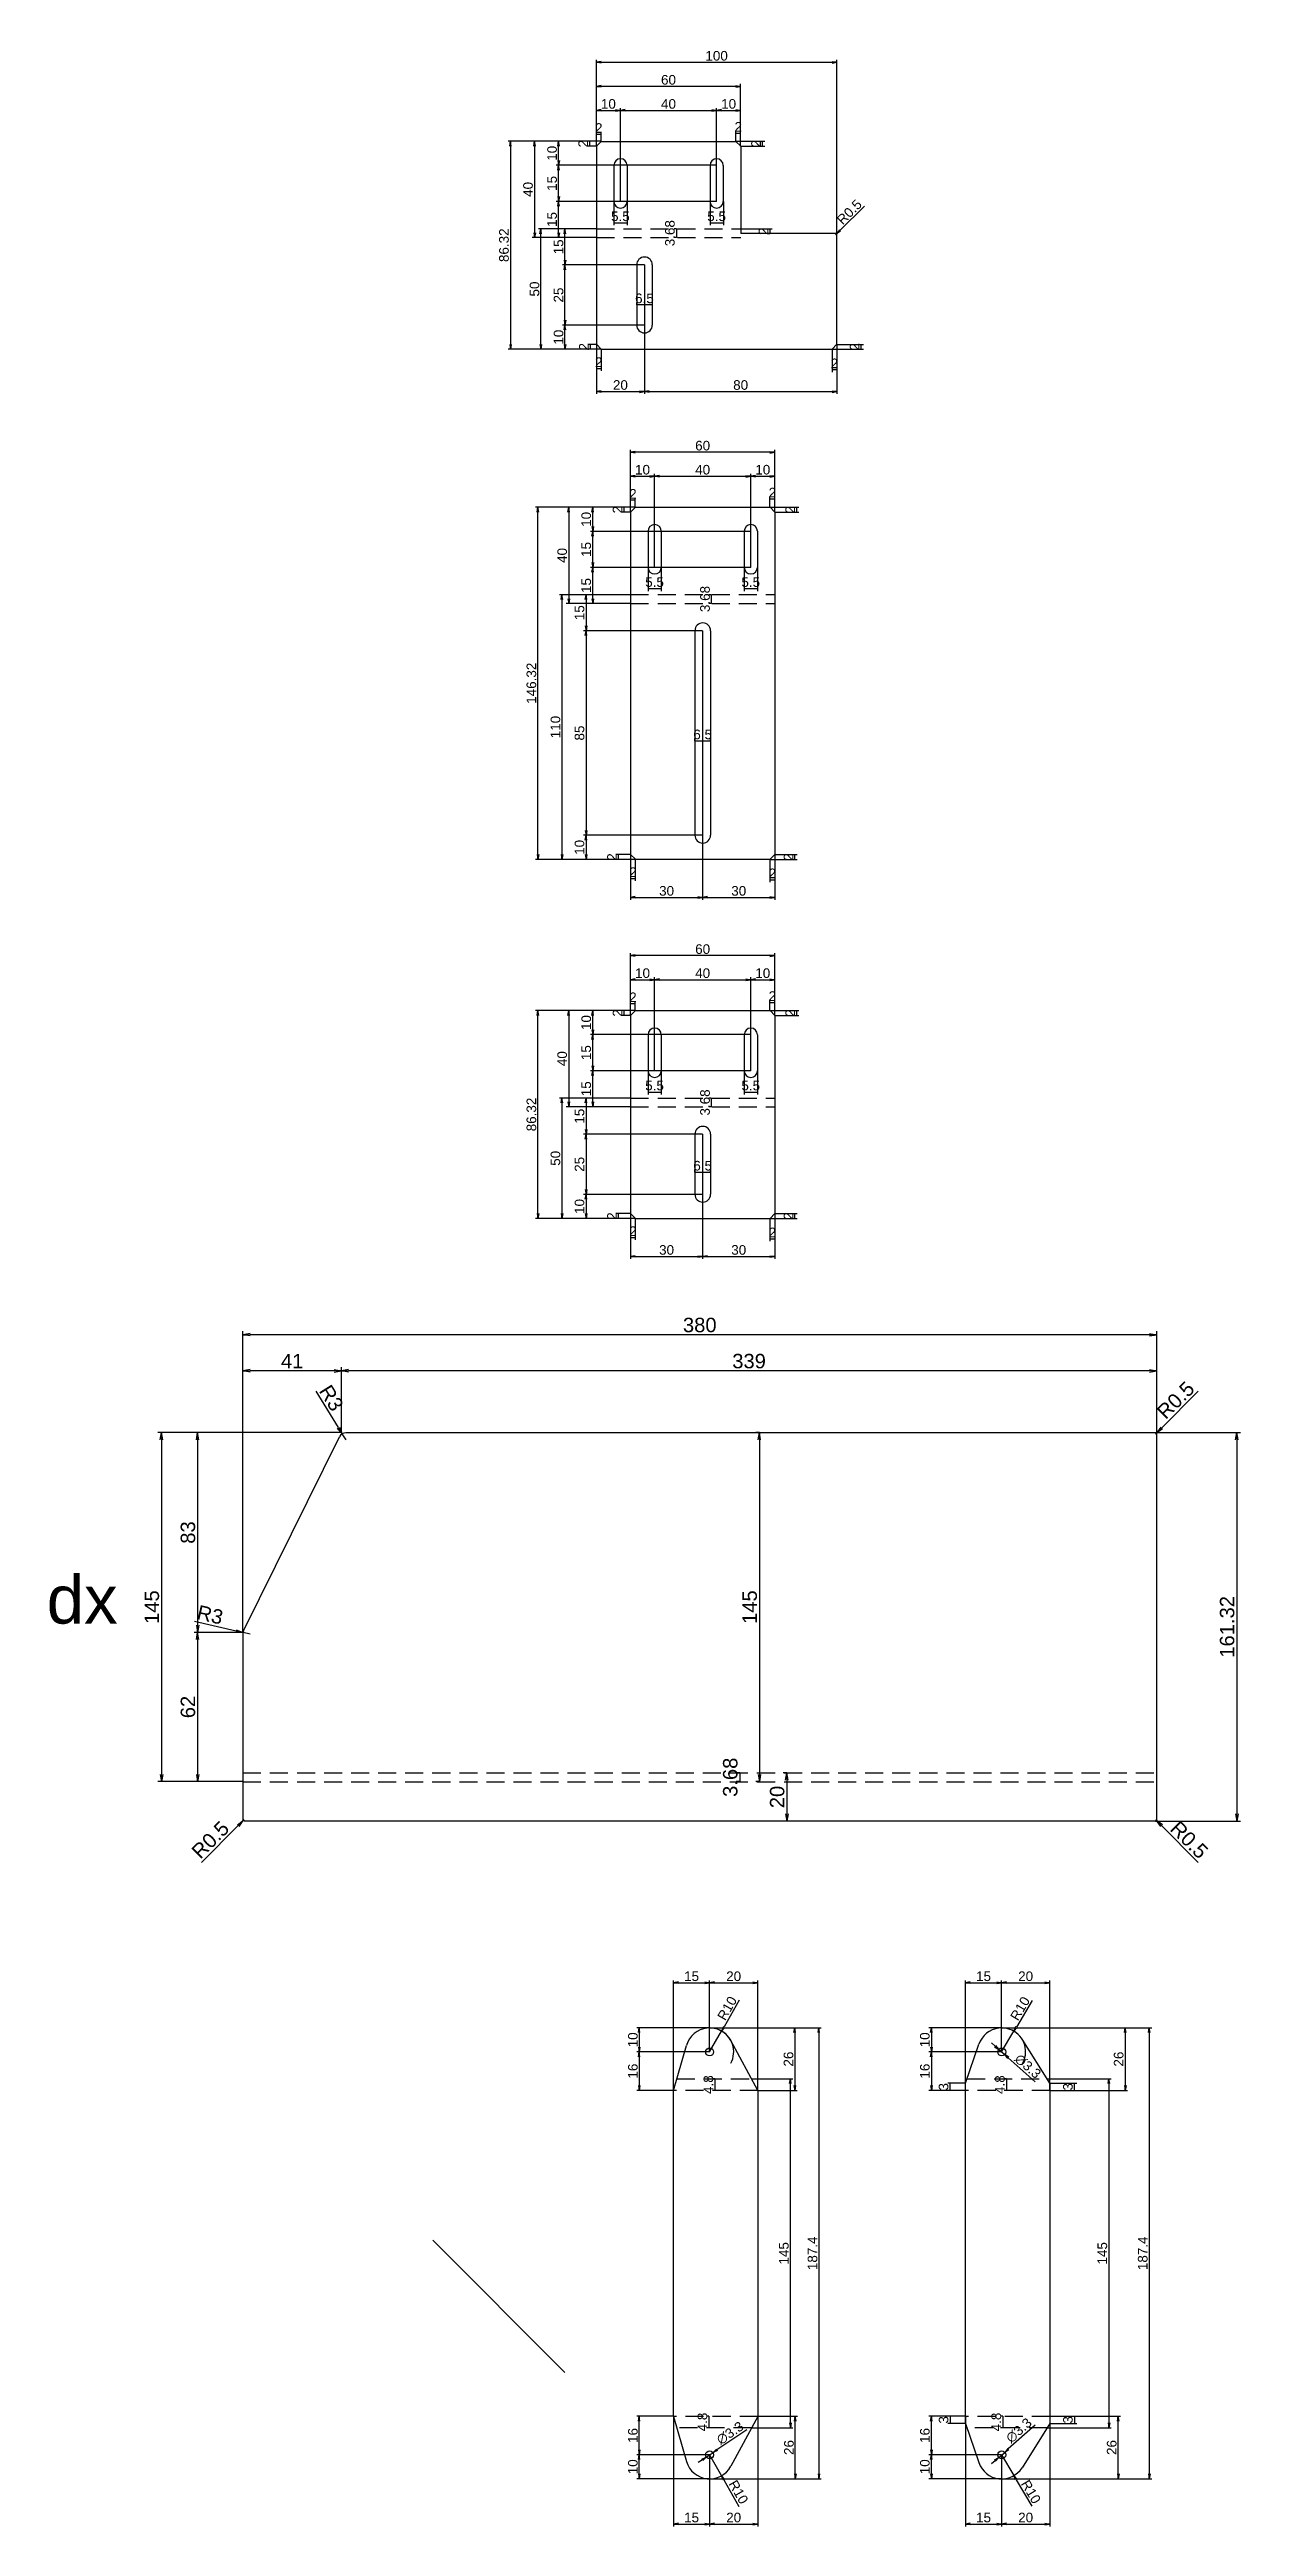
# Model space of a CAD drawing. Header units: inches. Extents: x -821 to 727, y -1701 to 746.
# Drawn here: x -297 to 198, y -283 to 746 of the extents above; entities that cross this region are included whole.
import ezdxf

# ---------------------------------------------------------------- set-up
doc = ezdxf.new("R2010")
doc.units = ezdxf.units.IN
doc.header["$LTSCALE"] = 15
doc.header["$MEASUREMENT"] = 0
doc.header["$PDMODE"] = 3
doc.header["$PDSIZE"] = 5
doc.linetypes.add('DASHED', pattern=[0.75, 0.5, -0.25])
doc.layers.add('DIM', color=5, linetype='Continuous', lineweight=13)
doc.styles.get("Standard").update_dxf_attribs({"font": 'arial.ttf'})
doc.dimstyles.new('DIM', dxfattribs={"dimscale": 1.5, "dimtxt": 4, "dimasz": 2, "dimexe": 1, "dimexo": 0, "dimtad": 1, "dimdsep": 46, "dimtxsty": 'Standard', "dimblk": 'OPEN', "dimcen": 0, "dimclrd": 5, "dimclre": 5, "dimclrt": 2, "dimazin": 2, "dimtfac": 1, "dimtix": 1, "dimtmove": 0, "dimatfit": 3, "dimldrblk": 'OPEN', "dimfxl": 1, "dimtolj": 1, "dimtzin": 0, "dimlwd": 25, "dimlwe": 25, "dimarcsym": 0})

msp = doc.modelspace()

# ---------------------------------------------------------------- texts
msp.add_text('dx', height=20).set_placement((-298.059, 91.954))

# ---------------------------------------------------------------- blocks, each defined once
blk = doc.blocks.new('*D5')
at = {"layer": 'Defpoints', "color": 0, "transparency": 16777216}
for p in [(-69.5, 623.5), (-67.5, 621.5), (-67.5, 613.5)]:
    blk.add_point(p, dxfattribs=at)
at = {"layer": 'DIM', "color": 5, "lineweight": 25, "transparency": 16777216}
for p, q in [((-69.5, 623.5), (-69.5, 612.5)), ((-67.5, 621.5), (-67.5, 612.5)), ((-69.5, 613.5), (-67.5, 613.5))]:
    blk.add_line(p, q, dxfattribs=at)
at = {"layer": 'DIM', "color": 2, "transparency": 16777216, "insert": (-68.5, 616.1), "char_height": 4, "attachment_point": 5}
blk.add_mtext('\\A1;2', dxfattribs=at)
blk = doc.blocks.new('_Open')
at = {"color": 0, "linetype": 'Continuous', "lineweight": -2}
for p, q in [((-1, 0.17), (0, 0)), ((-1, -0.17), (0, 0)), ((0, 0), (-1, 0))]:
    blk.add_line(p, q, dxfattribs=at)
blk = doc.blocks.new('*D6')
at = {"layer": 'Defpoints', "color": 0, "transparency": 16777216}
for p in [(-72.1, 621.5), (-69.5, 623.5), (-67.5, 621.5)]:
    blk.add_point(p, dxfattribs=at)
at = {"layer": 'DIM', "color": 5, "lineweight": 25, "transparency": 16777216}
for p, q in [((-69.5, 623.5), (-73.1, 623.5)), ((-67.5, 621.5), (-73.1, 621.5)), ((-72.1, 623.5), (-72.1, 621.5))]:
    blk.add_line(p, q, dxfattribs=at)
at = {"layer": 'DIM', "color": 2, "transparency": 16777216, "insert": (-74.7, 622.5), "char_height": 4, "attachment_point": 5, "rotation": 90}
blk.add_mtext('\\A1;2', dxfattribs=at)
blk = doc.blocks.new('*D7')
at = {"layer": 'Defpoints', "color": 0, "transparency": 16777216}
for p in [(28.5, 621.5), (30.5, 623.5), (30.5, 613)]:
    blk.add_point(p, dxfattribs=at)
at = {"layer": 'DIM', "color": 5, "lineweight": 25, "transparency": 16777216}
for p, q in [((28.5, 621.5), (28.5, 612)), ((30.5, 623.5), (30.5, 612)), ((28.5, 613), (30.5, 613))]:
    blk.add_line(p, q, dxfattribs=at)
at = {"layer": 'DIM', "color": 2, "transparency": 16777216, "insert": (29.5, 615.6), "char_height": 4, "attachment_point": 5}
blk.add_mtext('\\A1;2', dxfattribs=at)
blk = doc.blocks.new('*D8')
at = {"layer": 'Defpoints', "color": 0, "transparency": 16777216}
for p in [(28.5, 621.5), (30.5, 623.5), (40.6, 623.5)]:
    blk.add_point(p, dxfattribs=at)
at = {"layer": 'DIM', "color": 5, "lineweight": 25, "transparency": 16777216}
for p, q in [((28.5, 621.5), (41.6, 621.5)), ((30.5, 623.5), (41.6, 623.5)), ((40.6, 621.5), (40.6, 623.5))]:
    blk.add_line(p, q, dxfattribs=at)
at = {"layer": 'DIM', "color": 2, "transparency": 16777216, "insert": (37.9, 622.5), "char_height": 4, "attachment_point": 5, "rotation": 90}
blk.add_mtext('\\A1;2', dxfattribs=at)
blk = doc.blocks.new('*D9')
at = {"layer": 'Defpoints', "color": 0, "transparency": 16777216}
for p in [(-82.6, 631.5), (-49.5, 631.5), (-67.5, 621.5)]:
    blk.add_point(p, dxfattribs=at)
at = {"layer": 'DIM', "color": 5, "lineweight": 25, "transparency": 16777216}
for p, q in [((-49.5, 631.5), (-83.6, 631.5)), ((-82.6, 623.5), (-82.6, 629.5)), ((-67.5, 621.5), (-83.6, 621.5))]:
    blk.add_line(p, q, dxfattribs=at)
at = {"layer": 'DIM', "color": 5, "lineweight": 25, "transparency": 16777216, "xscale": 2, "yscale": 2, "zscale": 2}
for p, rotation in [((-82.6, 631.5), 90), ((-82.6, 621.5), 270)]:
    blk.add_blockref('_Open', p, dxfattribs=dict(at, rotation=rotation))
at = {"layer": 'DIM', "color": 2, "transparency": 16777216, "insert": (-85.2, 626.5), "char_height": 4, "attachment_point": 5, "rotation": 90}
blk.add_mtext('\\A1;10', dxfattribs=at)
blk = doc.blocks.new('*D10')
at = {"layer": 'Defpoints', "color": 0, "transparency": 16777216}
for p in [(-82.6, 656.5), (-49.5, 656.5), (-49.5, 631.5)]:
    blk.add_point(p, dxfattribs=at)
at = {"layer": 'DIM', "color": 5, "lineweight": 25, "transparency": 16777216}
for p, q in [((-49.5, 656.5), (-83.6, 656.5)), ((-82.6, 633.5), (-82.6, 654.5)), ((-49.5, 631.5), (-83.6, 631.5))]:
    blk.add_line(p, q, dxfattribs=at)
at = {"layer": 'DIM', "color": 5, "lineweight": 25, "transparency": 16777216, "xscale": 2, "yscale": 2, "zscale": 2}
for p, rotation in [((-82.6, 656.5), 90), ((-82.6, 631.5), 270)]:
    blk.add_blockref('_Open', p, dxfattribs=dict(at, rotation=rotation))
at = {"layer": 'DIM', "color": 2, "transparency": 16777216, "insert": (-85.2, 644), "char_height": 4, "attachment_point": 5, "rotation": 90}
blk.add_mtext('\\A1;25', dxfattribs=at)
blk = doc.blocks.new('*D11')
at = {"layer": 'Defpoints', "color": 0, "transparency": 16777216}
for p in [(-82.6, 671.5), (-69.5, 671.5), (-49.5, 656.5)]:
    blk.add_point(p, dxfattribs=at)
at = {"layer": 'DIM', "color": 5, "lineweight": 25, "transparency": 16777216}
for p, q in [((-69.5, 671.5), (-83.6, 671.5)), ((-82.6, 658.5), (-82.6, 669.5)), ((-49.5, 656.5), (-83.6, 656.5))]:
    blk.add_line(p, q, dxfattribs=at)
at = {"layer": 'DIM', "color": 5, "lineweight": 25, "transparency": 16777216, "xscale": 2, "yscale": 2, "zscale": 2}
for p, rotation in [((-82.6, 671.5), 90), ((-82.6, 656.5), 270)]:
    blk.add_blockref('_Open', p, dxfattribs=dict(at, rotation=rotation))
at = {"layer": 'DIM', "color": 2, "transparency": 16777216, "insert": (-85.2, 664), "char_height": 4, "attachment_point": 5, "rotation": 90}
blk.add_mtext('\\A1;15', dxfattribs=at)
blk = doc.blocks.new('*D12')
at = {"layer": 'Defpoints', "color": 0, "transparency": 16777216}
for p in [(-36.2, 671.5), (-36.2, 667.9), (-36.2, 667.9)]:
    blk.add_point(p, dxfattribs=at)
at = {"layer": 'DIM', "color": 5, "lineweight": 25, "transparency": 16777216}
for p, q in [((-36.2, 671.5), (-37.2, 671.5)), ((-36.2, 671.5), (-36.2, 667.9)), ((-36.2, 667.9), (-37.2, 667.9))]:
    blk.add_line(p, q, dxfattribs=at)
at = {"layer": 'DIM', "color": 2, "transparency": 16777216, "insert": (-38.9, 669.7), "char_height": 4, "attachment_point": 5, "rotation": 90}
blk.add_mtext('\\A1;3.68', dxfattribs=at)
blk = doc.blocks.new('*D13')
at = {"layer": 'Defpoints', "color": 0, "transparency": 16777216}
for p in [(-69.5, 710.7), (-69.5, 705.9), (-67.5, 707.9)]:
    blk.add_point(p, dxfattribs=at)
at = {"layer": 'DIM', "color": 5, "lineweight": 25, "transparency": 16777216}
for p, q in [((-69.5, 705.9), (-69.5, 711.7)), ((-67.5, 710.7), (-69.5, 710.7)), ((-67.5, 707.9), (-67.5, 711.7))]:
    blk.add_line(p, q, dxfattribs=at)
at = {"layer": 'DIM', "color": 2, "transparency": 16777216, "insert": (-68.5, 713.4), "char_height": 4, "attachment_point": 5}
blk.add_mtext('\\A1;2', dxfattribs=at)
blk = doc.blocks.new('*D14')
at = {"layer": 'Defpoints', "color": 0, "transparency": 16777216}
for p in [(-72.3, 705.9), (-69.5, 705.9), (-67.5, 707.9)]:
    blk.add_point(p, dxfattribs=at)
at = {"layer": 'DIM', "color": 5, "lineweight": 25, "transparency": 16777216}
for p, q in [((-67.5, 707.9), (-73.3, 707.9)), ((-69.5, 705.9), (-73.3, 705.9)), ((-72.3, 707.9), (-72.3, 705.9))]:
    blk.add_line(p, q, dxfattribs=at)
at = {"layer": 'DIM', "color": 2, "transparency": 16777216, "insert": (-75, 706.9), "char_height": 4, "attachment_point": 5, "rotation": 90}
blk.add_mtext('\\A1;2', dxfattribs=at)
blk = doc.blocks.new('*D15')
at = {"layer": 'Defpoints', "color": 0, "transparency": 16777216}
for p in [(-9.5, 711.3), (-11.5, 707.9), (-9.5, 705.9)]:
    blk.add_point(p, dxfattribs=at)
at = {"layer": 'DIM', "color": 5, "lineweight": 25, "transparency": 16777216}
for p, q in [((-11.5, 707.9), (-11.5, 712.3)), ((-11.5, 711.3), (-9.5, 711.3)), ((-9.5, 705.9), (-9.5, 712.3))]:
    blk.add_line(p, q, dxfattribs=at)
at = {"layer": 'DIM', "color": 2, "transparency": 16777216, "insert": (-10.5, 713.9), "char_height": 4, "attachment_point": 5}
blk.add_mtext('\\A1;2', dxfattribs=at)
blk = doc.blocks.new('*D16')
at = {"layer": 'Defpoints', "color": 0, "transparency": 16777216}
for p in [(-11.5, 707.9), (-9.5, 705.9), (-0.5, 705.9)]:
    blk.add_point(p, dxfattribs=at)
at = {"layer": 'DIM', "color": 5, "lineweight": 25, "transparency": 16777216}
for p, q in [((-11.5, 707.9), (0.5, 707.9)), ((-9.5, 705.9), (0.5, 705.9)), ((-0.5, 707.9), (-0.5, 705.9))]:
    blk.add_line(p, q, dxfattribs=at)
at = {"layer": 'DIM', "color": 2, "transparency": 16777216, "insert": (-3.1, 706.9), "char_height": 4, "attachment_point": 5, "rotation": 90}
blk.add_mtext('\\A1;2', dxfattribs=at)
blk = doc.blocks.new('*D17')
at = {"layer": 'Defpoints', "color": 0, "transparency": 16777216}
for p in [(-62.2, 682.9), (-56.7, 682.9), (-56.7, 674)]:
    blk.add_point(p, dxfattribs=at)
at = {"layer": 'DIM', "color": 5, "lineweight": 25, "transparency": 16777216}
for p, q in [((-62.2, 682.9), (-62.2, 673)), ((-56.7, 682.9), (-56.7, 673)), ((-62.2, 674), (-56.7, 674))]:
    blk.add_line(p, q, dxfattribs=at)
at = {"layer": 'DIM', "color": 2, "transparency": 16777216, "insert": (-59.5, 676.7), "char_height": 4, "attachment_point": 5}
blk.add_mtext('\\A1;5.5', dxfattribs=at)
blk = doc.blocks.new('*D18')
at = {"layer": 'Defpoints', "color": 0, "transparency": 16777216}
for p in [(-22.2, 682.9), (-16.7, 682.9), (-16.7, 674)]:
    blk.add_point(p, dxfattribs=at)
at = {"layer": 'DIM', "color": 5, "lineweight": 25, "transparency": 16777216}
for p, q in [((-22.2, 682.9), (-22.2, 673)), ((-16.7, 682.9), (-16.7, 673)), ((-22.2, 674), (-16.7, 674))]:
    blk.add_line(p, q, dxfattribs=at)
at = {"layer": 'DIM', "color": 2, "transparency": 16777216, "insert": (-19.5, 676.7), "char_height": 4, "attachment_point": 5}
blk.add_mtext('\\A1;5.5', dxfattribs=at)
blk = doc.blocks.new('*D19')
at = {"layer": 'Defpoints', "color": 0, "transparency": 16777216}
for p in [(-85.2, 682.9), (-19.5, 682.9), (-69.5, 667.9)]:
    blk.add_point(p, dxfattribs=at)
at = {"layer": 'DIM', "color": 5, "lineweight": 25, "transparency": 16777216}
for p, q in [((-19.5, 682.9), (-86.2, 682.9)), ((-85.2, 669.9), (-85.2, 680.9)), ((-69.5, 667.9), (-86.2, 667.9))]:
    blk.add_line(p, q, dxfattribs=at)
at = {"layer": 'DIM', "color": 5, "lineweight": 25, "transparency": 16777216, "xscale": 2, "yscale": 2, "zscale": 2}
for p, rotation in [((-85.2, 682.9), 90), ((-85.2, 667.9), 270)]:
    blk.add_blockref('_Open', p, dxfattribs=dict(at, rotation=rotation))
at = {"layer": 'DIM', "color": 2, "transparency": 16777216, "insert": (-87.9, 675.4), "char_height": 4, "attachment_point": 5, "rotation": 90}
blk.add_mtext('\\A1;15', dxfattribs=at)
blk = doc.blocks.new('*D20')
at = {"layer": 'Defpoints', "color": 0, "transparency": 16777216}
for p in [(-85.2, 697.9), (-19.5, 697.9), (-19.5, 682.9)]:
    blk.add_point(p, dxfattribs=at)
at = {"layer": 'DIM', "color": 5, "lineweight": 25, "transparency": 16777216}
for p, q in [((-19.5, 697.9), (-86.2, 697.9)), ((-85.2, 684.9), (-85.2, 695.9)), ((-19.5, 682.9), (-86.2, 682.9))]:
    blk.add_line(p, q, dxfattribs=at)
at = {"layer": 'DIM', "color": 5, "lineweight": 25, "transparency": 16777216, "xscale": 2, "yscale": 2, "zscale": 2}
for p, rotation in [((-85.2, 697.9), 90), ((-85.2, 682.9), 270)]:
    blk.add_blockref('_Open', p, dxfattribs=dict(at, rotation=rotation))
at = {"layer": 'DIM', "color": 2, "transparency": 16777216, "insert": (-87.9, 690.4), "char_height": 4, "attachment_point": 5, "rotation": 90}
blk.add_mtext('\\A1;15', dxfattribs=at)
blk = doc.blocks.new('*D21')
at = {"layer": 'Defpoints', "color": 0, "transparency": 16777216}
for p in [(-85.2, 707.9), (-67.5, 707.9), (-19.5, 697.9)]:
    blk.add_point(p, dxfattribs=at)
at = {"layer": 'DIM', "color": 5, "lineweight": 25, "transparency": 16777216}
for p, q in [((-67.5, 707.9), (-86.2, 707.9)), ((-85.2, 699.9), (-85.2, 705.9)), ((-19.5, 697.9), (-86.2, 697.9))]:
    blk.add_line(p, q, dxfattribs=at)
at = {"layer": 'DIM', "color": 5, "lineweight": 25, "transparency": 16777216, "xscale": 2, "yscale": 2, "zscale": 2}
for p, rotation in [((-85.2, 707.9), 90), ((-85.2, 697.9), 270)]:
    blk.add_blockref('_Open', p, dxfattribs=dict(at, rotation=rotation))
at = {"layer": 'DIM', "color": 2, "transparency": 16777216, "insert": (-87.9, 702.9), "char_height": 4, "attachment_point": 5, "rotation": 90}
blk.add_mtext('\\A1;10', dxfattribs=at)
blk = doc.blocks.new('*D22')
at = {"layer": 'Defpoints', "color": 0, "transparency": 16777216}
for p in [(-67.5, 707.9), (-95.2, 667.9), (-69.5, 667.9)]:
    blk.add_point(p, dxfattribs=at)
at = {"layer": 'DIM', "color": 5, "lineweight": 25, "transparency": 16777216}
for p, q in [((-67.5, 707.9), (-96.2, 707.9)), ((-95.2, 705.9), (-95.2, 669.9)), ((-69.5, 667.9), (-96.2, 667.9))]:
    blk.add_line(p, q, dxfattribs=at)
at = {"layer": 'DIM', "color": 5, "lineweight": 25, "transparency": 16777216, "xscale": 2, "yscale": 2, "zscale": 2}
for p, rotation in [((-95.2, 707.9), 90), ((-95.2, 667.9), 270)]:
    blk.add_blockref('_Open', p, dxfattribs=dict(at, rotation=rotation))
at = {"layer": 'DIM', "color": 2, "transparency": 16777216, "insert": (-97.9, 687.9), "char_height": 4, "attachment_point": 5, "rotation": 90}
blk.add_mtext('\\A1;40', dxfattribs=at)
blk = doc.blocks.new('*D23')
at = {"layer": 'Defpoints', "color": 0, "transparency": 16777216}
for p in [(-92.6, 671.5), (-69.5, 671.5), (-67.5, 621.5)]:
    blk.add_point(p, dxfattribs=at)
at = {"layer": 'DIM', "color": 5, "lineweight": 25, "transparency": 16777216}
for p, q in [((-69.5, 671.5), (-93.6, 671.5)), ((-92.6, 623.5), (-92.6, 669.5)), ((-67.5, 621.5), (-93.6, 621.5))]:
    blk.add_line(p, q, dxfattribs=at)
at = {"layer": 'DIM', "color": 5, "lineweight": 25, "transparency": 16777216, "xscale": 2, "yscale": 2, "zscale": 2}
for p, rotation in [((-92.6, 671.5), 90), ((-92.6, 621.5), 270)]:
    blk.add_blockref('_Open', p, dxfattribs=dict(at, rotation=rotation))
at = {"layer": 'DIM', "color": 2, "transparency": 16777216, "insert": (-95.2, 646.5), "char_height": 4, "attachment_point": 5, "rotation": 90}
blk.add_mtext('\\A1;50', dxfattribs=at)
blk = doc.blocks.new('*D24')
at = {"layer": 'Defpoints', "color": 0, "transparency": 16777216}
for p in [(-67.5, 707.9), (-105.2, 621.5), (-67.5, 621.5)]:
    blk.add_point(p, dxfattribs=at)
at = {"layer": 'DIM', "color": 5, "lineweight": 25, "transparency": 16777216}
for p, q in [((-67.5, 707.9), (-106.2, 707.9)), ((-105.2, 705.9), (-105.2, 623.5)), ((-67.5, 621.5), (-106.2, 621.5))]:
    blk.add_line(p, q, dxfattribs=at)
at = {"layer": 'DIM', "color": 5, "lineweight": 25, "transparency": 16777216, "xscale": 2, "yscale": 2, "zscale": 2}
for p, rotation in [((-105.2, 707.9), 90), ((-105.2, 621.5), 270)]:
    blk.add_blockref('_Open', p, dxfattribs=dict(at, rotation=rotation))
at = {"layer": 'DIM', "color": 2, "transparency": 16777216, "insert": (-107.9, 664.7), "char_height": 4, "attachment_point": 5, "rotation": 90}
blk.add_mtext('\\A1;86.32', dxfattribs=at)
blk = doc.blocks.new('*D25')
at = {"layer": 'Defpoints', "color": 0, "transparency": 16777216}
for p in [(-59.5, 720.7), (-69.5, 705.9), (-59.5, 682.9)]:
    blk.add_point(p, dxfattribs=at)
at = {"layer": 'DIM', "color": 5, "lineweight": 25, "transparency": 16777216}
for p, q in [((-69.5, 705.9), (-69.5, 721.7)), ((-67.5, 720.7), (-61.5, 720.7)), ((-59.5, 682.9), (-59.5, 721.7))]:
    blk.add_line(p, q, dxfattribs=at)
at = {"layer": 'DIM', "color": 5, "lineweight": 25, "transparency": 16777216, "xscale": 2, "yscale": 2, "zscale": 2, "rotation": 180}
blk.add_blockref('_Open', (-69.5, 720.7), dxfattribs=at)
at = {"layer": 'DIM', "color": 5, "lineweight": 25, "transparency": 16777216, "xscale": 2, "yscale": 2, "zscale": 2}
blk.add_blockref('_Open', (-59.5, 720.7), dxfattribs=at)
at = {"layer": 'DIM', "color": 2, "transparency": 16777216, "insert": (-64.5, 723.4), "char_height": 4, "attachment_point": 5}
blk.add_mtext('\\A1;10', dxfattribs=at)
blk = doc.blocks.new('*D26')
at = {"layer": 'Defpoints', "color": 0, "transparency": 16777216}
for p in [(-19.5, 720.7), (-59.5, 682.9), (-19.5, 682.9)]:
    blk.add_point(p, dxfattribs=at)
at = {"layer": 'DIM', "color": 5, "lineweight": 25, "transparency": 16777216}
for p, q in [((-59.5, 682.9), (-59.5, 721.7)), ((-57.5, 720.7), (-21.5, 720.7)), ((-19.5, 682.9), (-19.5, 721.7))]:
    blk.add_line(p, q, dxfattribs=at)
at = {"layer": 'DIM', "color": 5, "lineweight": 25, "transparency": 16777216, "xscale": 2, "yscale": 2, "zscale": 2, "rotation": 180}
blk.add_blockref('_Open', (-59.5, 720.7), dxfattribs=at)
at = {"layer": 'DIM', "color": 5, "lineweight": 25, "transparency": 16777216, "xscale": 2, "yscale": 2, "zscale": 2}
blk.add_blockref('_Open', (-19.5, 720.7), dxfattribs=at)
at = {"layer": 'DIM', "color": 2, "transparency": 16777216, "insert": (-39.5, 723.4), "char_height": 4, "attachment_point": 5}
blk.add_mtext('\\A1;40', dxfattribs=at)
blk = doc.blocks.new('*D27')
at = {"layer": 'Defpoints', "color": 0, "transparency": 16777216}
for p in [(-9.5, 720.7), (-9.5, 705.9), (-19.5, 682.9)]:
    blk.add_point(p, dxfattribs=at)
at = {"layer": 'DIM', "color": 5, "lineweight": 25, "transparency": 16777216}
for p, q in [((-19.5, 682.9), (-19.5, 721.7)), ((-17.5, 720.7), (-11.5, 720.7)), ((-9.5, 705.9), (-9.5, 721.7))]:
    blk.add_line(p, q, dxfattribs=at)
at = {"layer": 'DIM', "color": 5, "lineweight": 25, "transparency": 16777216, "xscale": 2, "yscale": 2, "zscale": 2, "rotation": 180}
blk.add_blockref('_Open', (-19.5, 720.7), dxfattribs=at)
at = {"layer": 'DIM', "color": 5, "lineweight": 25, "transparency": 16777216, "xscale": 2, "yscale": 2, "zscale": 2}
blk.add_blockref('_Open', (-9.5, 720.7), dxfattribs=at)
at = {"layer": 'DIM', "color": 2, "transparency": 16777216, "insert": (-14.5, 723.4), "char_height": 4, "attachment_point": 5}
blk.add_mtext('\\A1;10', dxfattribs=at)
blk = doc.blocks.new('*D28')
at = {"layer": 'Defpoints', "color": 0, "transparency": 16777216}
for p in [(-69.5, 730.7), (-69.5, 705.9), (-9.5, 705.9)]:
    blk.add_point(p, dxfattribs=at)
at = {"layer": 'DIM', "color": 5, "lineweight": 25, "transparency": 16777216}
for p, q in [((-69.5, 705.9), (-69.5, 731.7)), ((-9.5, 705.9), (-9.5, 731.7)), ((-11.5, 730.7), (-67.5, 730.7))]:
    blk.add_line(p, q, dxfattribs=at)
at = {"layer": 'DIM', "color": 5, "lineweight": 25, "transparency": 16777216, "xscale": 2, "yscale": 2, "zscale": 2, "rotation": 180}
blk.add_blockref('_Open', (-69.5, 730.7), dxfattribs=at)
at = {"layer": 'DIM', "color": 5, "lineweight": 25, "transparency": 16777216, "xscale": 2, "yscale": 2, "zscale": 2}
blk.add_blockref('_Open', (-9.5, 730.7), dxfattribs=at)
at = {"layer": 'DIM', "color": 2, "transparency": 16777216, "insert": (-39.5, 733.4), "char_height": 4, "attachment_point": 5}
blk.add_mtext('\\A1;60', dxfattribs=at)
blk = doc.blocks.new('*D29')
at = {"layer": 'Defpoints', "color": 0, "transparency": 16777216}
for p in [(-49.5, 656.5), (-69.5, 623.5), (-49.5, 603.9)]:
    blk.add_point(p, dxfattribs=at)
at = {"layer": 'DIM', "color": 5, "lineweight": 25, "transparency": 16777216}
for p, q in [((-49.5, 656.5), (-49.5, 602.9)), ((-69.5, 623.5), (-69.5, 602.9)), ((-67.5, 603.9), (-51.5, 603.9))]:
    blk.add_line(p, q, dxfattribs=at)
at = {"layer": 'DIM', "color": 5, "lineweight": 25, "transparency": 16777216, "xscale": 2, "yscale": 2, "zscale": 2, "rotation": 180}
blk.add_blockref('_Open', (-69.5, 603.9), dxfattribs=at)
at = {"layer": 'DIM', "color": 5, "lineweight": 25, "transparency": 16777216, "xscale": 2, "yscale": 2, "zscale": 2}
blk.add_blockref('_Open', (-49.5, 603.9), dxfattribs=at)
at = {"layer": 'DIM', "color": 2, "transparency": 16777216, "insert": (-59.5, 606.6), "char_height": 4, "attachment_point": 5}
blk.add_mtext('\\A1;20', dxfattribs=at)
blk = doc.blocks.new('*D30')
at = {"layer": 'Defpoints', "color": 0, "transparency": 16777216}
for p in [(-49.5, 656.5), (30.5, 623.5), (30.5, 603.9)]:
    blk.add_point(p, dxfattribs=at)
at = {"layer": 'DIM', "color": 5, "lineweight": 25, "transparency": 16777216}
for p, q in [((-49.5, 656.5), (-49.5, 602.9)), ((30.5, 623.5), (30.5, 602.9)), ((-47.5, 603.9), (28.5, 603.9))]:
    blk.add_line(p, q, dxfattribs=at)
at = {"layer": 'DIM', "color": 5, "lineweight": 25, "transparency": 16777216, "xscale": 2, "yscale": 2, "zscale": 2, "rotation": 180}
blk.add_blockref('_Open', (-49.5, 603.9), dxfattribs=at)
at = {"layer": 'DIM', "color": 5, "lineweight": 25, "transparency": 16777216, "xscale": 2, "yscale": 2, "zscale": 2}
blk.add_blockref('_Open', (30.5, 603.9), dxfattribs=at)
at = {"layer": 'DIM', "color": 2, "transparency": 16777216, "insert": (-9.5, 606.6), "char_height": 4, "attachment_point": 5}
blk.add_mtext('\\A1;80', dxfattribs=at)
blk = doc.blocks.new('*D31')
at = {"layer": 'Defpoints', "color": 0, "transparency": 16777216}
for p in [(30, 669), (30.4, 669.4)]:
    blk.add_point(p, dxfattribs=at)
at = {"layer": 'DIM', "color": 5, "lineweight": 25, "transparency": 16777216}
for p, q in [((42, 681), (31.8, 670.8)), ((30, 669), (30.4, 669.4))]:
    blk.add_line(p, q, dxfattribs=at)
at = {"layer": 'DIM', "color": 5, "lineweight": 25, "transparency": 16777216, "xscale": 2, "yscale": 2, "zscale": 2, "rotation": 224.9999999999957}
blk.add_blockref('_Open', (30.4, 669.4), dxfattribs=at)
at = {"layer": 'DIM', "color": 2, "transparency": 16777216, "insert": (35.7, 678.5), "char_height": 4, "attachment_point": 5, "rotation": 45}
blk.add_mtext('\\A1;R0.5', dxfattribs=at)
blk = doc.blocks.new('*D32')
at = {"layer": 'Defpoints', "color": 0, "transparency": 16777216}
for p in [(-52.7, 639.9), (-52.7, 639.9), (-46.2, 639.9)]:
    blk.add_point(p, dxfattribs=at)
at = {"layer": 'DIM', "color": 5, "lineweight": 25, "transparency": 16777216}
for p, q in [((-52.7, 639.9), (-52.7, 640.9)), ((-46.2, 639.9), (-52.7, 639.9)), ((-46.2, 639.9), (-46.2, 640.9))]:
    blk.add_line(p, q, dxfattribs=at)
at = {"layer": 'DIM', "color": 2, "transparency": 16777216, "insert": (-49.5, 642.6), "char_height": 4, "attachment_point": 5}
blk.add_mtext('\\A1;6.5', dxfattribs=at)
blk = doc.blocks.new('*D33')
at = {"layer": 'Defpoints', "color": 0, "transparency": 16777216}
for p in [(30.5, 740.7), (-69.5, 705.9), (30.5, 669)]:
    blk.add_point(p, dxfattribs=at)
at = {"layer": 'DIM', "color": 5, "lineweight": 25, "transparency": 16777216}
for p, q in [((-69.5, 705.9), (-69.5, 741.7)), ((30.5, 669), (30.5, 741.7)), ((-67.5, 740.7), (28.5, 740.7))]:
    blk.add_line(p, q, dxfattribs=at)
at = {"layer": 'DIM', "color": 5, "lineweight": 25, "transparency": 16777216, "xscale": 2, "yscale": 2, "zscale": 2, "rotation": 180}
blk.add_blockref('_Open', (-69.5, 740.7), dxfattribs=at)
at = {"layer": 'DIM', "color": 5, "lineweight": 25, "transparency": 16777216, "xscale": 2, "yscale": 2, "zscale": 2}
blk.add_blockref('_Open', (30.5, 740.7), dxfattribs=at)
at = {"layer": 'DIM', "color": 2, "transparency": 16777216, "insert": (-19.5, 743.4), "char_height": 4, "attachment_point": 5}
blk.add_mtext('\\A1;100', dxfattribs=at)
blk = doc.blocks.new('*D34')
at = {"layer": 'Defpoints', "color": 0, "transparency": 16777216}
for p in [(-9.5, 671.5), (2.6, 669.5), (2.6, 669.5)]:
    blk.add_point(p, dxfattribs=at)
at = {"layer": 'DIM', "color": 5, "lineweight": 25, "transparency": 16777216}
for p, q in [((-9.5, 671.5), (3.6, 671.5)), ((2.6, 669.5), (1.6, 669.5)), ((2.6, 671.5), (2.6, 669.5))]:
    blk.add_line(p, q, dxfattribs=at)
at = {"layer": 'DIM', "color": 2, "transparency": 16777216, "insert": (0, 670.5), "char_height": 4, "attachment_point": 5, "rotation": 90}
blk.add_mtext('\\A1;2', dxfattribs=at)
blk = doc.blocks.new('*D58')
at = {"layer": 'Defpoints', "color": 0, "transparency": 16777216}
for p in [(-55.3, 558.7), (-53.3, 555.8), (-55.3, 553.8)]:
    blk.add_point(p, dxfattribs=at)
at = {"layer": 'DIM', "color": 5, "lineweight": 25, "transparency": 16777216}
for p, q in [((-55.3, 553.8), (-55.3, 559.7)), ((-53.3, 558.7), (-55.3, 558.7)), ((-53.3, 555.8), (-53.3, 559.7))]:
    blk.add_line(p, q, dxfattribs=at)
at = {"layer": 'DIM', "color": 2, "transparency": 16777216, "insert": (-54.3, 561.4), "char_height": 4, "attachment_point": 5}
blk.add_mtext('\\A1;2', dxfattribs=at)
blk = doc.blocks.new('*D59')
at = {"layer": 'Defpoints', "color": 0, "transparency": 16777216}
for p in [(-53.3, 555.8), (-58.1, 553.8), (-55.3, 553.8)]:
    blk.add_point(p, dxfattribs=at)
at = {"layer": 'DIM', "color": 5, "lineweight": 25, "transparency": 16777216}
for p, q in [((-53.3, 555.8), (-59.1, 555.8)), ((-58.1, 555.8), (-58.1, 553.8)), ((-55.3, 553.8), (-59.1, 553.8))]:
    blk.add_line(p, q, dxfattribs=at)
at = {"layer": 'DIM', "color": 2, "transparency": 16777216, "insert": (-60.7, 554.8), "char_height": 4, "attachment_point": 5, "rotation": 90}
blk.add_mtext('\\A1;2', dxfattribs=at)
blk = doc.blocks.new('*D60')
at = {"layer": 'Defpoints', "color": 0, "transparency": 16777216}
for p in [(2.7, 555.8), (4.7, 559.3), (4.7, 553.8)]:
    blk.add_point(p, dxfattribs=at)
at = {"layer": 'DIM', "color": 5, "lineweight": 25, "transparency": 16777216}
for p, q in [((2.7, 555.8), (2.7, 560.3)), ((2.7, 559.3), (4.7, 559.3)), ((4.7, 553.8), (4.7, 560.3))]:
    blk.add_line(p, q, dxfattribs=at)
at = {"layer": 'DIM', "color": 2, "transparency": 16777216, "insert": (3.7, 561.9), "char_height": 4, "attachment_point": 5}
blk.add_mtext('\\A1;2', dxfattribs=at)
blk = doc.blocks.new('*D61')
at = {"layer": 'Defpoints', "color": 0, "transparency": 16777216}
for p in [(2.7, 555.8), (4.7, 553.8), (13.7, 553.8)]:
    blk.add_point(p, dxfattribs=at)
at = {"layer": 'DIM', "color": 5, "lineweight": 25, "transparency": 16777216}
for p, q in [((2.7, 555.8), (14.7, 555.8)), ((13.7, 555.8), (13.7, 553.8)), ((4.7, 553.8), (14.7, 553.8))]:
    blk.add_line(p, q, dxfattribs=at)
at = {"layer": 'DIM', "color": 2, "transparency": 16777216, "insert": (11.1, 554.8), "char_height": 4, "attachment_point": 5, "rotation": 90}
blk.add_mtext('\\A1;2', dxfattribs=at)
blk = doc.blocks.new('*D62')
at = {"layer": 'Defpoints', "color": 0, "transparency": 16777216}
for p in [(-48, 530.8), (-42.5, 530.8), (-42.5, 522)]:
    blk.add_point(p, dxfattribs=at)
at = {"layer": 'DIM', "color": 5, "lineweight": 25, "transparency": 16777216}
for p, q in [((-48, 530.8), (-48, 521)), ((-42.5, 530.8), (-42.5, 521)), ((-48, 522), (-42.5, 522))]:
    blk.add_line(p, q, dxfattribs=at)
at = {"layer": 'DIM', "color": 2, "transparency": 16777216, "insert": (-45.3, 524.7), "char_height": 4, "attachment_point": 5}
blk.add_mtext('\\A1;5.5', dxfattribs=at)
blk = doc.blocks.new('*D63')
at = {"layer": 'Defpoints', "color": 0, "transparency": 16777216}
for p in [(-8, 530.8), (-2.5, 530.8), (-2.5, 522)]:
    blk.add_point(p, dxfattribs=at)
at = {"layer": 'DIM', "color": 5, "lineweight": 25, "transparency": 16777216}
for p, q in [((-8, 530.8), (-8, 521)), ((-2.5, 530.8), (-2.5, 521)), ((-8, 522), (-2.5, 522))]:
    blk.add_line(p, q, dxfattribs=at)
at = {"layer": 'DIM', "color": 2, "transparency": 16777216, "insert": (-5.3, 524.7), "char_height": 4, "attachment_point": 5}
blk.add_mtext('\\A1;5.5', dxfattribs=at)
blk = doc.blocks.new('*D64')
at = {"layer": 'Defpoints', "color": 0, "transparency": 16777216}
for p in [(-71, 530.8), (-5.3, 530.8), (-55.3, 515.8)]:
    blk.add_point(p, dxfattribs=at)
at = {"layer": 'DIM', "color": 5, "lineweight": 25, "transparency": 16777216}
for p, q in [((-5.3, 530.8), (-72, 530.8)), ((-71, 517.8), (-71, 528.8)), ((-55.3, 515.8), (-72, 515.8))]:
    blk.add_line(p, q, dxfattribs=at)
at = {"layer": 'DIM', "color": 5, "lineweight": 25, "transparency": 16777216, "xscale": 2, "yscale": 2, "zscale": 2}
for p, rotation in [((-71, 530.8), 90), ((-71, 515.8), 270)]:
    blk.add_blockref('_Open', p, dxfattribs=dict(at, rotation=rotation))
at = {"layer": 'DIM', "color": 2, "transparency": 16777216, "insert": (-73.7, 523.3), "char_height": 4, "attachment_point": 5, "rotation": 90}
blk.add_mtext('\\A1;15', dxfattribs=at)
blk = doc.blocks.new('*D65')
at = {"layer": 'Defpoints', "color": 0, "transparency": 16777216}
for p in [(-71, 545.8), (-5.3, 545.8), (-5.3, 530.8)]:
    blk.add_point(p, dxfattribs=at)
at = {"layer": 'DIM', "color": 5, "lineweight": 25, "transparency": 16777216}
for p, q in [((-5.3, 545.8), (-72, 545.8)), ((-71, 532.8), (-71, 543.8)), ((-5.3, 530.8), (-72, 530.8))]:
    blk.add_line(p, q, dxfattribs=at)
at = {"layer": 'DIM', "color": 5, "lineweight": 25, "transparency": 16777216, "xscale": 2, "yscale": 2, "zscale": 2}
for p, rotation in [((-71, 545.8), 90), ((-71, 530.8), 270)]:
    blk.add_blockref('_Open', p, dxfattribs=dict(at, rotation=rotation))
at = {"layer": 'DIM', "color": 2, "transparency": 16777216, "insert": (-73.7, 538.3), "char_height": 4, "attachment_point": 5, "rotation": 90}
blk.add_mtext('\\A1;15', dxfattribs=at)
blk = doc.blocks.new('*D66')
at = {"layer": 'Defpoints', "color": 0, "transparency": 16777216}
for p in [(-71, 555.8), (-53.3, 555.8), (-5.3, 545.8)]:
    blk.add_point(p, dxfattribs=at)
at = {"layer": 'DIM', "color": 5, "lineweight": 25, "transparency": 16777216}
for p, q in [((-53.3, 555.8), (-72, 555.8)), ((-5.3, 545.8), (-72, 545.8)), ((-71, 547.8), (-71, 553.8))]:
    blk.add_line(p, q, dxfattribs=at)
at = {"layer": 'DIM', "color": 5, "lineweight": 25, "transparency": 16777216, "xscale": 2, "yscale": 2, "zscale": 2}
for p, rotation in [((-71, 555.8), 90), ((-71, 545.8), 270)]:
    blk.add_blockref('_Open', p, dxfattribs=dict(at, rotation=rotation))
at = {"layer": 'DIM', "color": 2, "transparency": 16777216, "insert": (-73.7, 550.8), "char_height": 4, "attachment_point": 5, "rotation": 90}
blk.add_mtext('\\A1;10', dxfattribs=at)
blk = doc.blocks.new('*D67')
at = {"layer": 'Defpoints', "color": 0, "transparency": 16777216}
for p in [(-53.3, 555.8), (-81, 515.8), (-55.3, 515.8)]:
    blk.add_point(p, dxfattribs=at)
at = {"layer": 'DIM', "color": 5, "lineweight": 25, "transparency": 16777216}
for p, q in [((-53.3, 555.8), (-82, 555.8)), ((-81, 553.8), (-81, 517.8)), ((-55.3, 515.8), (-82, 515.8))]:
    blk.add_line(p, q, dxfattribs=at)
at = {"layer": 'DIM', "color": 5, "lineweight": 25, "transparency": 16777216, "xscale": 2, "yscale": 2, "zscale": 2}
for p, rotation in [((-81, 555.8), 90), ((-81, 515.8), 270)]:
    blk.add_blockref('_Open', p, dxfattribs=dict(at, rotation=rotation))
at = {"layer": 'DIM', "color": 2, "transparency": 16777216, "insert": (-83.7, 535.8), "char_height": 4, "attachment_point": 5, "rotation": 90}
blk.add_mtext('\\A1;40', dxfattribs=at)
blk = doc.blocks.new('*D70')
at = {"layer": 'Defpoints', "color": 0, "transparency": 16777216}
for p in [(-45.3, 568.7), (-55.3, 553.8), (-45.3, 530.8)]:
    blk.add_point(p, dxfattribs=at)
at = {"layer": 'DIM', "color": 5, "lineweight": 25, "transparency": 16777216}
for p, q in [((-55.3, 553.8), (-55.3, 569.7)), ((-53.3, 568.7), (-47.3, 568.7)), ((-45.3, 530.8), (-45.3, 569.7))]:
    blk.add_line(p, q, dxfattribs=at)
at = {"layer": 'DIM', "color": 5, "lineweight": 25, "transparency": 16777216, "xscale": 2, "yscale": 2, "zscale": 2, "rotation": 180}
blk.add_blockref('_Open', (-55.3, 568.7), dxfattribs=at)
at = {"layer": 'DIM', "color": 5, "lineweight": 25, "transparency": 16777216, "xscale": 2, "yscale": 2, "zscale": 2}
blk.add_blockref('_Open', (-45.3, 568.7), dxfattribs=at)
at = {"layer": 'DIM', "color": 2, "transparency": 16777216, "insert": (-50.3, 571.4), "char_height": 4, "attachment_point": 5}
blk.add_mtext('\\A1;10', dxfattribs=at)
blk = doc.blocks.new('*D71')
at = {"layer": 'Defpoints', "color": 0, "transparency": 16777216}
for p in [(-5.3, 568.7), (-45.3, 530.8), (-5.3, 530.8)]:
    blk.add_point(p, dxfattribs=at)
at = {"layer": 'DIM', "color": 5, "lineweight": 25, "transparency": 16777216}
for p, q in [((-45.3, 530.8), (-45.3, 569.7)), ((-43.3, 568.7), (-7.3, 568.7)), ((-5.3, 530.8), (-5.3, 569.7))]:
    blk.add_line(p, q, dxfattribs=at)
at = {"layer": 'DIM', "color": 5, "lineweight": 25, "transparency": 16777216, "xscale": 2, "yscale": 2, "zscale": 2, "rotation": 180}
blk.add_blockref('_Open', (-45.3, 568.7), dxfattribs=at)
at = {"layer": 'DIM', "color": 5, "lineweight": 25, "transparency": 16777216, "xscale": 2, "yscale": 2, "zscale": 2}
blk.add_blockref('_Open', (-5.3, 568.7), dxfattribs=at)
at = {"layer": 'DIM', "color": 2, "transparency": 16777216, "insert": (-25.3, 571.4), "char_height": 4, "attachment_point": 5}
blk.add_mtext('\\A1;40', dxfattribs=at)
blk = doc.blocks.new('*D72')
at = {"layer": 'Defpoints', "color": 0, "transparency": 16777216}
for p in [(4.7, 568.7), (4.7, 553.8), (-5.3, 530.8)]:
    blk.add_point(p, dxfattribs=at)
at = {"layer": 'DIM', "color": 5, "lineweight": 25, "transparency": 16777216}
for p, q in [((-5.3, 530.8), (-5.3, 569.7)), ((-3.3, 568.7), (2.7, 568.7)), ((4.7, 553.8), (4.7, 569.7))]:
    blk.add_line(p, q, dxfattribs=at)
at = {"layer": 'DIM', "color": 5, "lineweight": 25, "transparency": 16777216, "xscale": 2, "yscale": 2, "zscale": 2, "rotation": 180}
blk.add_blockref('_Open', (-5.3, 568.7), dxfattribs=at)
at = {"layer": 'DIM', "color": 5, "lineweight": 25, "transparency": 16777216, "xscale": 2, "yscale": 2, "zscale": 2}
blk.add_blockref('_Open', (4.7, 568.7), dxfattribs=at)
at = {"layer": 'DIM', "color": 2, "transparency": 16777216, "insert": (-0.3, 571.4), "char_height": 4, "attachment_point": 5}
blk.add_mtext('\\A1;10', dxfattribs=at)
blk = doc.blocks.new('*D73')
at = {"layer": 'Defpoints', "color": 0, "transparency": 16777216}
for p in [(-55.3, 578.7), (-55.3, 553.8), (4.7, 553.8)]:
    blk.add_point(p, dxfattribs=at)
at = {"layer": 'DIM', "color": 5, "lineweight": 25, "transparency": 16777216}
for p, q in [((-55.3, 553.8), (-55.3, 579.7)), ((2.7, 578.7), (-53.3, 578.7)), ((4.7, 553.8), (4.7, 579.7))]:
    blk.add_line(p, q, dxfattribs=at)
at = {"layer": 'DIM', "color": 5, "lineweight": 25, "transparency": 16777216, "xscale": 2, "yscale": 2, "zscale": 2, "rotation": 180}
blk.add_blockref('_Open', (-55.3, 578.7), dxfattribs=at)
at = {"layer": 'DIM', "color": 5, "lineweight": 25, "transparency": 16777216, "xscale": 2, "yscale": 2, "zscale": 2}
blk.add_blockref('_Open', (4.7, 578.7), dxfattribs=at)
at = {"layer": 'DIM', "color": 2, "transparency": 16777216, "insert": (-25.3, 581.4), "char_height": 4, "attachment_point": 5}
blk.add_mtext('\\A1;60', dxfattribs=at)
blk = doc.blocks.new('*D76')
at = {"layer": 'Defpoints', "color": 0, "transparency": 16777216}
for p in [(-55.3, 411.5), (-53.3, 409.5), (-53.3, 401.6)]:
    blk.add_point(p, dxfattribs=at)
at = {"layer": 'DIM', "color": 5, "lineweight": 25, "transparency": 16777216}
for p, q in [((-55.3, 411.5), (-55.3, 400.6)), ((-55.3, 401.6), (-53.3, 401.6)), ((-53.3, 409.5), (-53.3, 400.6))]:
    blk.add_line(p, q, dxfattribs=at)
at = {"layer": 'DIM', "color": 2, "transparency": 16777216, "insert": (-54.3, 404.2), "char_height": 4, "attachment_point": 5}
blk.add_mtext('\\A1;2', dxfattribs=at)
blk = doc.blocks.new('*D77')
at = {"layer": 'Defpoints', "color": 0, "transparency": 16777216}
for p in [(-60.4, 409.5), (-55.3, 411.5), (-53.3, 409.5)]:
    blk.add_point(p, dxfattribs=at)
at = {"layer": 'DIM', "color": 5, "lineweight": 25, "transparency": 16777216}
for p, q in [((-55.3, 411.5), (-61.4, 411.5)), ((-53.3, 409.5), (-61.4, 409.5)), ((-60.4, 411.5), (-60.4, 409.5))]:
    blk.add_line(p, q, dxfattribs=at)
at = {"layer": 'DIM', "color": 2, "transparency": 16777216, "insert": (-63, 410.5), "char_height": 4, "attachment_point": 5, "rotation": 90}
blk.add_mtext('\\A1;2', dxfattribs=at)
blk = doc.blocks.new('*D78')
at = {"layer": 'Defpoints', "color": 0, "transparency": 16777216}
for p in [(2.7, 409.5), (4.7, 411.5), (4.7, 401)]:
    blk.add_point(p, dxfattribs=at)
at = {"layer": 'DIM', "color": 5, "lineweight": 25, "transparency": 16777216}
for p, q in [((2.7, 409.5), (2.7, 400)), ((4.7, 411.5), (4.7, 400)), ((2.7, 401), (4.7, 401))]:
    blk.add_line(p, q, dxfattribs=at)
at = {"layer": 'DIM', "color": 2, "transparency": 16777216, "insert": (3.7, 403.7), "char_height": 4, "attachment_point": 5}
blk.add_mtext('\\A1;2', dxfattribs=at)
blk = doc.blocks.new('*D79')
at = {"layer": 'Defpoints', "color": 0, "transparency": 16777216}
for p in [(2.7, 409.5), (4.7, 411.5), (13, 411.5)]:
    blk.add_point(p, dxfattribs=at)
at = {"layer": 'DIM', "color": 5, "lineweight": 25, "transparency": 16777216}
for p, q in [((2.7, 409.5), (14, 409.5)), ((4.7, 411.5), (14, 411.5)), ((13, 409.5), (13, 411.5))]:
    blk.add_line(p, q, dxfattribs=at)
at = {"layer": 'DIM', "color": 2, "transparency": 16777216, "insert": (10.4, 410.5), "char_height": 4, "attachment_point": 5, "rotation": 90}
blk.add_mtext('\\A1;2', dxfattribs=at)
blk = doc.blocks.new('*D80')
at = {"layer": 'Defpoints', "color": 0, "transparency": 16777216}
for p in [(-21.7, 519.5), (-21.7, 515.8), (-21.7, 515.8)]:
    blk.add_point(p, dxfattribs=at)
at = {"layer": 'DIM', "color": 5, "lineweight": 25, "transparency": 16777216}
for p, q in [((-21.7, 519.5), (-22.7, 519.5)), ((-21.7, 515.8), (-22.7, 515.8)), ((-21.7, 519.5), (-21.7, 515.8))]:
    blk.add_line(p, q, dxfattribs=at)
at = {"layer": 'DIM', "color": 2, "transparency": 16777216, "insert": (-24.3, 517.7), "char_height": 4, "attachment_point": 5, "rotation": 90}
blk.add_mtext('\\A1;3.68', dxfattribs=at)
blk = doc.blocks.new('*D81')
at = {"layer": 'Defpoints', "color": 0, "transparency": 16777216}
for p in [(-55.3, 519.5), (-73.8, 504.5), (-25.3, 504.5)]:
    blk.add_point(p, dxfattribs=at)
at = {"layer": 'DIM', "color": 5, "lineweight": 25, "transparency": 16777216}
for p, q in [((-55.3, 519.5), (-74.8, 519.5)), ((-73.8, 517.5), (-73.8, 506.5)), ((-25.3, 504.5), (-74.8, 504.5))]:
    blk.add_line(p, q, dxfattribs=at)
at = {"layer": 'DIM', "color": 5, "lineweight": 25, "transparency": 16777216, "xscale": 2, "yscale": 2, "zscale": 2}
for p, rotation in [((-73.8, 519.5), 90), ((-73.8, 504.5), 270)]:
    blk.add_blockref('_Open', p, dxfattribs=dict(at, rotation=rotation))
at = {"layer": 'DIM', "color": 2, "transparency": 16777216, "insert": (-76.5, 512), "char_height": 4, "attachment_point": 5, "rotation": 90}
blk.add_mtext('\\A1;15', dxfattribs=at)
blk = doc.blocks.new('*D82')
at = {"layer": 'Defpoints', "color": 0, "transparency": 16777216}
for p in [(-25.3, 504.5), (-73.8, 419.5), (-25.3, 419.5)]:
    blk.add_point(p, dxfattribs=at)
at = {"layer": 'DIM', "color": 5, "lineweight": 25, "transparency": 16777216}
for p, q in [((-25.3, 504.5), (-74.8, 504.5)), ((-73.8, 502.5), (-73.8, 421.5)), ((-25.3, 419.5), (-74.8, 419.5))]:
    blk.add_line(p, q, dxfattribs=at)
at = {"layer": 'DIM', "color": 5, "lineweight": 25, "transparency": 16777216, "xscale": 2, "yscale": 2, "zscale": 2}
for p, rotation in [((-73.8, 504.5), 90), ((-73.8, 419.5), 270)]:
    blk.add_blockref('_Open', p, dxfattribs=dict(at, rotation=rotation))
at = {"layer": 'DIM', "color": 2, "transparency": 16777216, "insert": (-76.5, 462), "char_height": 4, "attachment_point": 5, "rotation": 90}
blk.add_mtext('\\A1;85', dxfattribs=at)
blk = doc.blocks.new('*D83')
at = {"layer": 'Defpoints', "color": 0, "transparency": 16777216}
for p in [(-25.3, 419.5), (-73.8, 409.5), (-53.3, 409.5)]:
    blk.add_point(p, dxfattribs=at)
at = {"layer": 'DIM', "color": 5, "lineweight": 25, "transparency": 16777216}
for p, q in [((-25.3, 419.5), (-74.8, 419.5)), ((-73.8, 417.5), (-73.8, 411.5)), ((-53.3, 409.5), (-74.8, 409.5))]:
    blk.add_line(p, q, dxfattribs=at)
at = {"layer": 'DIM', "color": 5, "lineweight": 25, "transparency": 16777216, "xscale": 2, "yscale": 2, "zscale": 2}
for p, rotation in [((-73.8, 419.5), 90), ((-73.8, 409.5), 270)]:
    blk.add_blockref('_Open', p, dxfattribs=dict(at, rotation=rotation))
at = {"layer": 'DIM', "color": 2, "transparency": 16777216, "insert": (-76.5, 414.5), "char_height": 4, "attachment_point": 5, "rotation": 90}
blk.add_mtext('\\A1;10', dxfattribs=at)
blk = doc.blocks.new('*D84')
at = {"layer": 'Defpoints', "color": 0, "transparency": 16777216}
for p in [(-55.3, 519.5), (-83.8, 409.5), (-53.3, 409.5)]:
    blk.add_point(p, dxfattribs=at)
at = {"layer": 'DIM', "color": 5, "lineweight": 25, "transparency": 16777216}
for p, q in [((-55.3, 519.5), (-84.8, 519.5)), ((-83.8, 517.5), (-83.8, 411.5)), ((-53.3, 409.5), (-84.8, 409.5))]:
    blk.add_line(p, q, dxfattribs=at)
at = {"layer": 'DIM', "color": 5, "lineweight": 25, "transparency": 16777216, "xscale": 2, "yscale": 2, "zscale": 2}
for p, rotation in [((-83.8, 519.5), 90), ((-83.8, 409.5), 270)]:
    blk.add_blockref('_Open', p, dxfattribs=dict(at, rotation=rotation))
at = {"layer": 'DIM', "color": 2, "transparency": 16777216, "insert": (-86.5, 464.5), "char_height": 4, "attachment_point": 5, "rotation": 90}
blk.add_mtext('\\A1;110', dxfattribs=at)
blk = doc.blocks.new('*D85')
at = {"layer": 'Defpoints', "color": 0, "transparency": 16777216}
for p in [(-93.8, 555.8), (-53.3, 555.8), (-53.3, 409.5)]:
    blk.add_point(p, dxfattribs=at)
at = {"layer": 'DIM', "color": 5, "lineweight": 25, "transparency": 16777216}
for p, q in [((-53.3, 555.8), (-94.8, 555.8)), ((-93.8, 411.5), (-93.8, 553.8)), ((-53.3, 409.5), (-94.8, 409.5))]:
    blk.add_line(p, q, dxfattribs=at)
at = {"layer": 'DIM', "color": 5, "lineweight": 25, "transparency": 16777216, "xscale": 2, "yscale": 2, "zscale": 2}
for p, rotation in [((-93.8, 555.8), 90), ((-93.8, 409.5), 270)]:
    blk.add_blockref('_Open', p, dxfattribs=dict(at, rotation=rotation))
at = {"layer": 'DIM', "color": 2, "transparency": 16777216, "insert": (-96.5, 482.7), "char_height": 4, "attachment_point": 5, "rotation": 90}
blk.add_mtext('\\A1;146.32', dxfattribs=at)
blk = doc.blocks.new('*D86')
at = {"layer": 'Defpoints', "color": 0, "transparency": 16777216}
for p in [(-25.3, 504.5), (-55.3, 411.5), (-25.3, 393.7)]:
    blk.add_point(p, dxfattribs=at)
at = {"layer": 'DIM', "color": 5, "lineweight": 25, "transparency": 16777216}
for p, q in [((-25.3, 504.5), (-25.3, 392.7)), ((-55.3, 411.5), (-55.3, 392.7)), ((-53.3, 393.7), (-27.3, 393.7))]:
    blk.add_line(p, q, dxfattribs=at)
at = {"layer": 'DIM', "color": 5, "lineweight": 25, "transparency": 16777216, "xscale": 2, "yscale": 2, "zscale": 2, "rotation": 180}
blk.add_blockref('_Open', (-55.3, 393.7), dxfattribs=at)
at = {"layer": 'DIM', "color": 5, "lineweight": 25, "transparency": 16777216, "xscale": 2, "yscale": 2, "zscale": 2}
blk.add_blockref('_Open', (-25.3, 393.7), dxfattribs=at)
at = {"layer": 'DIM', "color": 2, "transparency": 16777216, "insert": (-40.3, 396.4), "char_height": 4, "attachment_point": 5}
blk.add_mtext('\\A1;30', dxfattribs=at)
blk = doc.blocks.new('*D87')
at = {"layer": 'Defpoints', "color": 0, "transparency": 16777216}
for p in [(-25.3, 504.5), (4.7, 411.5), (4.7, 393.7)]:
    blk.add_point(p, dxfattribs=at)
at = {"layer": 'DIM', "color": 5, "lineweight": 25, "transparency": 16777216}
for p, q in [((-25.3, 504.5), (-25.3, 392.7)), ((4.7, 411.5), (4.7, 392.7)), ((-23.3, 393.7), (2.7, 393.7))]:
    blk.add_line(p, q, dxfattribs=at)
at = {"layer": 'DIM', "color": 5, "lineweight": 25, "transparency": 16777216, "xscale": 2, "yscale": 2, "zscale": 2, "rotation": 180}
blk.add_blockref('_Open', (-25.3, 393.7), dxfattribs=at)
at = {"layer": 'DIM', "color": 5, "lineweight": 25, "transparency": 16777216, "xscale": 2, "yscale": 2, "zscale": 2}
blk.add_blockref('_Open', (4.7, 393.7), dxfattribs=at)
at = {"layer": 'DIM', "color": 2, "transparency": 16777216, "insert": (-10.3, 396.4), "char_height": 4, "attachment_point": 5}
blk.add_mtext('\\A1;30', dxfattribs=at)
blk = doc.blocks.new('*D88')
at = {"layer": 'Defpoints', "color": 0, "transparency": 16777216}
for p in [(-28.5, 458.8), (-22, 458.8), (-22, 458.8)]:
    blk.add_point(p, dxfattribs=at)
at = {"layer": 'DIM', "color": 5, "lineweight": 25, "transparency": 16777216}
for p, q in [((-28.5, 458.8), (-28.5, 459.8)), ((-28.5, 458.8), (-22, 458.8)), ((-22, 458.8), (-22, 459.8))]:
    blk.add_line(p, q, dxfattribs=at)
at = {"layer": 'DIM', "color": 2, "transparency": 16777216, "insert": (-25.3, 461.4), "char_height": 4, "attachment_point": 5}
blk.add_mtext('\\A1;6.5', dxfattribs=at)
blk = doc.blocks.new('*D100')
at = {"layer": 'Defpoints', "color": 0, "transparency": 16777216}
for p in [(-55.3, 349.5), (-55.3, 344.7), (-53.3, 346.7)]:
    blk.add_point(p, dxfattribs=at)
at = {"layer": 'DIM', "color": 5, "lineweight": 25, "transparency": 16777216}
for p, q in [((-55.3, 344.7), (-55.3, 350.5)), ((-53.3, 346.7), (-53.3, 350.5)), ((-53.3, 349.5), (-55.3, 349.5))]:
    blk.add_line(p, q, dxfattribs=at)
at = {"layer": 'DIM', "color": 2, "transparency": 16777216, "insert": (-54.3, 352.2), "char_height": 4, "attachment_point": 5}
blk.add_mtext('\\A1;2', dxfattribs=at)
blk = doc.blocks.new('*D101')
at = {"layer": 'Defpoints', "color": 0, "transparency": 16777216}
for p in [(-58.1, 344.7), (-55.3, 344.7), (-53.3, 346.7)]:
    blk.add_point(p, dxfattribs=at)
at = {"layer": 'DIM', "color": 5, "lineweight": 25, "transparency": 16777216}
for p, q in [((-53.3, 346.7), (-59.1, 346.7)), ((-55.3, 344.7), (-59.1, 344.7)), ((-58.1, 346.7), (-58.1, 344.7))]:
    blk.add_line(p, q, dxfattribs=at)
at = {"layer": 'DIM', "color": 2, "transparency": 16777216, "insert": (-60.7, 345.7), "char_height": 4, "attachment_point": 5, "rotation": 90}
blk.add_mtext('\\A1;2', dxfattribs=at)
blk = doc.blocks.new('*D102')
at = {"layer": 'Defpoints', "color": 0, "transparency": 16777216}
for p in [(4.7, 350.1), (2.7, 346.7), (4.7, 344.7)]:
    blk.add_point(p, dxfattribs=at)
at = {"layer": 'DIM', "color": 5, "lineweight": 25, "transparency": 16777216}
for p, q in [((2.7, 346.7), (2.7, 351.1)), ((2.7, 350.1), (4.7, 350.1)), ((4.7, 344.7), (4.7, 351.1))]:
    blk.add_line(p, q, dxfattribs=at)
at = {"layer": 'DIM', "color": 2, "transparency": 16777216, "insert": (3.7, 352.7), "char_height": 4, "attachment_point": 5}
blk.add_mtext('\\A1;2', dxfattribs=at)
blk = doc.blocks.new('*D103')
at = {"layer": 'Defpoints', "color": 0, "transparency": 16777216}
for p in [(2.7, 346.7), (4.7, 344.7), (13.7, 344.7)]:
    blk.add_point(p, dxfattribs=at)
at = {"layer": 'DIM', "color": 5, "lineweight": 25, "transparency": 16777216}
for p, q in [((2.7, 346.7), (14.7, 346.7)), ((4.7, 344.7), (14.7, 344.7)), ((13.7, 346.7), (13.7, 344.7))]:
    blk.add_line(p, q, dxfattribs=at)
at = {"layer": 'DIM', "color": 2, "transparency": 16777216, "insert": (11.1, 345.7), "char_height": 4, "attachment_point": 5, "rotation": 90}
blk.add_mtext('\\A1;2', dxfattribs=at)
blk = doc.blocks.new('*D104')
at = {"layer": 'Defpoints', "color": 0, "transparency": 16777216}
for p in [(-48, 321.7), (-42.5, 321.7), (-42.5, 312.8)]:
    blk.add_point(p, dxfattribs=at)
at = {"layer": 'DIM', "color": 5, "lineweight": 25, "transparency": 16777216}
for p, q in [((-48, 321.7), (-48, 311.8)), ((-42.5, 321.7), (-42.5, 311.8)), ((-48, 312.8), (-42.5, 312.8))]:
    blk.add_line(p, q, dxfattribs=at)
at = {"layer": 'DIM', "color": 2, "transparency": 16777216, "insert": (-45.3, 315.5), "char_height": 4, "attachment_point": 5}
blk.add_mtext('\\A1;5.5', dxfattribs=at)
blk = doc.blocks.new('*D105')
at = {"layer": 'Defpoints', "color": 0, "transparency": 16777216}
for p in [(-8, 321.7), (-2.5, 321.7), (-2.5, 312.8)]:
    blk.add_point(p, dxfattribs=at)
at = {"layer": 'DIM', "color": 5, "lineweight": 25, "transparency": 16777216}
for p, q in [((-8, 321.7), (-8, 311.8)), ((-2.5, 321.7), (-2.5, 311.8)), ((-8, 312.8), (-2.5, 312.8))]:
    blk.add_line(p, q, dxfattribs=at)
at = {"layer": 'DIM', "color": 2, "transparency": 16777216, "insert": (-5.3, 315.5), "char_height": 4, "attachment_point": 5}
blk.add_mtext('\\A1;5.5', dxfattribs=at)
blk = doc.blocks.new('*D106')
at = {"layer": 'Defpoints', "color": 0, "transparency": 16777216}
for p in [(-71, 321.7), (-5.3, 321.7), (-55.3, 306.7)]:
    blk.add_point(p, dxfattribs=at)
at = {"layer": 'DIM', "color": 5, "lineweight": 25, "transparency": 16777216}
for p, q in [((-5.3, 321.7), (-72, 321.7)), ((-71, 308.7), (-71, 319.7)), ((-55.3, 306.7), (-72, 306.7))]:
    blk.add_line(p, q, dxfattribs=at)
at = {"layer": 'DIM', "color": 5, "lineweight": 25, "transparency": 16777216, "xscale": 2, "yscale": 2, "zscale": 2}
for p, rotation in [((-71, 321.7), 90), ((-71, 306.7), 270)]:
    blk.add_blockref('_Open', p, dxfattribs=dict(at, rotation=rotation))
at = {"layer": 'DIM', "color": 2, "transparency": 16777216, "insert": (-73.7, 314.2), "char_height": 4, "attachment_point": 5, "rotation": 90}
blk.add_mtext('\\A1;15', dxfattribs=at)
blk = doc.blocks.new('*D107')
at = {"layer": 'Defpoints', "color": 0, "transparency": 16777216}
for p in [(-71, 336.7), (-5.3, 336.7), (-5.3, 321.7)]:
    blk.add_point(p, dxfattribs=at)
at = {"layer": 'DIM', "color": 5, "lineweight": 25, "transparency": 16777216}
for p, q in [((-5.3, 336.7), (-72, 336.7)), ((-71, 323.7), (-71, 334.7)), ((-5.3, 321.7), (-72, 321.7))]:
    blk.add_line(p, q, dxfattribs=at)
at = {"layer": 'DIM', "color": 5, "lineweight": 25, "transparency": 16777216, "xscale": 2, "yscale": 2, "zscale": 2}
for p, rotation in [((-71, 336.7), 90), ((-71, 321.7), 270)]:
    blk.add_blockref('_Open', p, dxfattribs=dict(at, rotation=rotation))
at = {"layer": 'DIM', "color": 2, "transparency": 16777216, "insert": (-73.7, 329.2), "char_height": 4, "attachment_point": 5, "rotation": 90}
blk.add_mtext('\\A1;15', dxfattribs=at)
blk = doc.blocks.new('*D108')
at = {"layer": 'Defpoints', "color": 0, "transparency": 16777216}
for p in [(-71, 346.7), (-53.3, 346.7), (-5.3, 336.7)]:
    blk.add_point(p, dxfattribs=at)
at = {"layer": 'DIM', "color": 5, "lineweight": 25, "transparency": 16777216}
for p, q in [((-53.3, 346.7), (-72, 346.7)), ((-71, 338.7), (-71, 344.7)), ((-5.3, 336.7), (-72, 336.7))]:
    blk.add_line(p, q, dxfattribs=at)
at = {"layer": 'DIM', "color": 5, "lineweight": 25, "transparency": 16777216, "xscale": 2, "yscale": 2, "zscale": 2}
for p, rotation in [((-71, 346.7), 90), ((-71, 336.7), 270)]:
    blk.add_blockref('_Open', p, dxfattribs=dict(at, rotation=rotation))
at = {"layer": 'DIM', "color": 2, "transparency": 16777216, "insert": (-73.7, 341.7), "char_height": 4, "attachment_point": 5, "rotation": 90}
blk.add_mtext('\\A1;10', dxfattribs=at)
blk = doc.blocks.new('*D109')
at = {"layer": 'Defpoints', "color": 0, "transparency": 16777216}
for p in [(-53.3, 346.7), (-81, 306.7), (-55.3, 306.7)]:
    blk.add_point(p, dxfattribs=at)
at = {"layer": 'DIM', "color": 5, "lineweight": 25, "transparency": 16777216}
for p, q in [((-53.3, 346.7), (-82, 346.7)), ((-81, 344.7), (-81, 308.7)), ((-55.3, 306.7), (-82, 306.7))]:
    blk.add_line(p, q, dxfattribs=at)
at = {"layer": 'DIM', "color": 5, "lineweight": 25, "transparency": 16777216, "xscale": 2, "yscale": 2, "zscale": 2}
for p, rotation in [((-81, 346.7), 90), ((-81, 306.7), 270)]:
    blk.add_blockref('_Open', p, dxfattribs=dict(at, rotation=rotation))
at = {"layer": 'DIM', "color": 2, "transparency": 16777216, "insert": (-83.7, 326.7), "char_height": 4, "attachment_point": 5, "rotation": 90}
blk.add_mtext('\\A1;40', dxfattribs=at)
blk = doc.blocks.new('*D110')
at = {"layer": 'Defpoints', "color": 0, "transparency": 16777216}
for p in [(-45.3, 359.5), (-55.3, 344.7), (-45.3, 321.7)]:
    blk.add_point(p, dxfattribs=at)
at = {"layer": 'DIM', "color": 5, "lineweight": 25, "transparency": 16777216}
for p, q in [((-55.3, 344.7), (-55.3, 360.5)), ((-45.3, 321.7), (-45.3, 360.5)), ((-53.3, 359.5), (-47.3, 359.5))]:
    blk.add_line(p, q, dxfattribs=at)
at = {"layer": 'DIM', "color": 5, "lineweight": 25, "transparency": 16777216, "xscale": 2, "yscale": 2, "zscale": 2, "rotation": 180}
blk.add_blockref('_Open', (-55.3, 359.5), dxfattribs=at)
at = {"layer": 'DIM', "color": 5, "lineweight": 25, "transparency": 16777216, "xscale": 2, "yscale": 2, "zscale": 2}
blk.add_blockref('_Open', (-45.3, 359.5), dxfattribs=at)
at = {"layer": 'DIM', "color": 2, "transparency": 16777216, "insert": (-50.3, 362.2), "char_height": 4, "attachment_point": 5}
blk.add_mtext('\\A1;10', dxfattribs=at)
blk = doc.blocks.new('*D111')
at = {"layer": 'Defpoints', "color": 0, "transparency": 16777216}
for p in [(-5.3, 359.5), (-45.3, 321.7), (-5.3, 321.7)]:
    blk.add_point(p, dxfattribs=at)
at = {"layer": 'DIM', "color": 5, "lineweight": 25, "transparency": 16777216}
for p, q in [((-45.3, 321.7), (-45.3, 360.5)), ((-5.3, 321.7), (-5.3, 360.5)), ((-43.3, 359.5), (-7.3, 359.5))]:
    blk.add_line(p, q, dxfattribs=at)
at = {"layer": 'DIM', "color": 5, "lineweight": 25, "transparency": 16777216, "xscale": 2, "yscale": 2, "zscale": 2, "rotation": 180}
blk.add_blockref('_Open', (-45.3, 359.5), dxfattribs=at)
at = {"layer": 'DIM', "color": 5, "lineweight": 25, "transparency": 16777216, "xscale": 2, "yscale": 2, "zscale": 2}
blk.add_blockref('_Open', (-5.3, 359.5), dxfattribs=at)
at = {"layer": 'DIM', "color": 2, "transparency": 16777216, "insert": (-25.3, 362.2), "char_height": 4, "attachment_point": 5}
blk.add_mtext('\\A1;40', dxfattribs=at)
blk = doc.blocks.new('*D112')
at = {"layer": 'Defpoints', "color": 0, "transparency": 16777216}
for p in [(4.7, 359.5), (4.7, 344.7), (-5.3, 321.7)]:
    blk.add_point(p, dxfattribs=at)
at = {"layer": 'DIM', "color": 5, "lineweight": 25, "transparency": 16777216}
for p, q in [((-5.3, 321.7), (-5.3, 360.5)), ((4.7, 344.7), (4.7, 360.5)), ((-3.3, 359.5), (2.7, 359.5))]:
    blk.add_line(p, q, dxfattribs=at)
at = {"layer": 'DIM', "color": 5, "lineweight": 25, "transparency": 16777216, "xscale": 2, "yscale": 2, "zscale": 2, "rotation": 180}
blk.add_blockref('_Open', (-5.3, 359.5), dxfattribs=at)
at = {"layer": 'DIM', "color": 5, "lineweight": 25, "transparency": 16777216, "xscale": 2, "yscale": 2, "zscale": 2}
blk.add_blockref('_Open', (4.7, 359.5), dxfattribs=at)
at = {"layer": 'DIM', "color": 2, "transparency": 16777216, "insert": (-0.3, 362.2), "char_height": 4, "attachment_point": 5}
blk.add_mtext('\\A1;10', dxfattribs=at)
blk = doc.blocks.new('*D113')
at = {"layer": 'Defpoints', "color": 0, "transparency": 16777216}
for p in [(-55.3, 369.5), (-55.3, 344.7), (4.7, 344.7)]:
    blk.add_point(p, dxfattribs=at)
at = {"layer": 'DIM', "color": 5, "lineweight": 25, "transparency": 16777216}
for p, q in [((-55.3, 344.7), (-55.3, 370.5)), ((2.7, 369.5), (-53.3, 369.5)), ((4.7, 344.7), (4.7, 370.5))]:
    blk.add_line(p, q, dxfattribs=at)
at = {"layer": 'DIM', "color": 5, "lineweight": 25, "transparency": 16777216, "xscale": 2, "yscale": 2, "zscale": 2, "rotation": 180}
blk.add_blockref('_Open', (-55.3, 369.5), dxfattribs=at)
at = {"layer": 'DIM', "color": 5, "lineweight": 25, "transparency": 16777216, "xscale": 2, "yscale": 2, "zscale": 2}
blk.add_blockref('_Open', (4.7, 369.5), dxfattribs=at)
at = {"layer": 'DIM', "color": 2, "transparency": 16777216, "insert": (-25.3, 372.2), "char_height": 4, "attachment_point": 5}
blk.add_mtext('\\A1;60', dxfattribs=at)
blk = doc.blocks.new('*D95')
at = {"layer": 'Defpoints', "color": 0, "transparency": 16777216}
for p in [(-55.3, 262.3), (-53.3, 260.3), (-53.3, 252.4)]:
    blk.add_point(p, dxfattribs=at)
at = {"layer": 'DIM', "color": 5, "lineweight": 25, "transparency": 16777216}
for p, q in [((-55.3, 262.3), (-55.3, 251.4)), ((-53.3, 260.3), (-53.3, 251.4)), ((-55.3, 252.4), (-53.3, 252.4))]:
    blk.add_line(p, q, dxfattribs=at)
at = {"layer": 'DIM', "color": 2, "transparency": 16777216, "insert": (-54.3, 255), "char_height": 4, "attachment_point": 5}
blk.add_mtext('\\A1;2', dxfattribs=at)
blk = doc.blocks.new('*D96')
at = {"layer": 'Defpoints', "color": 0, "transparency": 16777216}
for p in [(-60.4, 260.3), (-55.3, 262.3), (-53.3, 260.3)]:
    blk.add_point(p, dxfattribs=at)
at = {"layer": 'DIM', "color": 5, "lineweight": 25, "transparency": 16777216}
for p, q in [((-55.3, 262.3), (-61.4, 262.3)), ((-53.3, 260.3), (-61.4, 260.3)), ((-60.4, 262.3), (-60.4, 260.3))]:
    blk.add_line(p, q, dxfattribs=at)
at = {"layer": 'DIM', "color": 2, "transparency": 16777216, "insert": (-63, 261.3), "char_height": 4, "attachment_point": 5, "rotation": 90}
blk.add_mtext('\\A1;2', dxfattribs=at)
blk = doc.blocks.new('*D97')
at = {"layer": 'Defpoints', "color": 0, "transparency": 16777216}
for p in [(2.7, 260.3), (4.7, 262.3), (4.7, 251.8)]:
    blk.add_point(p, dxfattribs=at)
at = {"layer": 'DIM', "color": 5, "lineweight": 25, "transparency": 16777216}
for p, q in [((2.7, 260.3), (2.7, 250.8)), ((4.7, 262.3), (4.7, 250.8)), ((2.7, 251.8), (4.7, 251.8))]:
    blk.add_line(p, q, dxfattribs=at)
at = {"layer": 'DIM', "color": 2, "transparency": 16777216, "insert": (3.7, 254.5), "char_height": 4, "attachment_point": 5}
blk.add_mtext('\\A1;2', dxfattribs=at)
blk = doc.blocks.new('*D98')
at = {"layer": 'Defpoints', "color": 0, "transparency": 16777216}
for p in [(2.7, 260.3), (4.7, 262.3), (13, 262.3)]:
    blk.add_point(p, dxfattribs=at)
at = {"layer": 'DIM', "color": 5, "lineweight": 25, "transparency": 16777216}
for p, q in [((2.7, 260.3), (14, 260.3)), ((4.7, 262.3), (14, 262.3)), ((13, 260.3), (13, 262.3))]:
    blk.add_line(p, q, dxfattribs=at)
at = {"layer": 'DIM', "color": 2, "transparency": 16777216, "insert": (10.4, 261.3), "char_height": 4, "attachment_point": 5, "rotation": 90}
blk.add_mtext('\\A1;2', dxfattribs=at)
blk = doc.blocks.new('*D99')
at = {"layer": 'Defpoints', "color": 0, "transparency": 16777216}
for p in [(-21.7, 310.3), (-21.7, 306.7), (-21.7, 306.7)]:
    blk.add_point(p, dxfattribs=at)
at = {"layer": 'DIM', "color": 5, "lineweight": 25, "transparency": 16777216}
for p, q in [((-21.7, 310.3), (-22.7, 310.3)), ((-21.7, 310.3), (-21.7, 306.7)), ((-21.7, 306.7), (-22.7, 306.7))]:
    blk.add_line(p, q, dxfattribs=at)
at = {"layer": 'DIM', "color": 2, "transparency": 16777216, "insert": (-24.3, 308.5), "char_height": 4, "attachment_point": 5, "rotation": 90}
blk.add_mtext('\\A1;3.68', dxfattribs=at)
blk = doc.blocks.new('*D89')
at = {"layer": 'Defpoints', "color": 0, "transparency": 16777216}
for p in [(-55.3, 310.3), (-73.8, 295.3), (-25.3, 295.3)]:
    blk.add_point(p, dxfattribs=at)
at = {"layer": 'DIM', "color": 5, "lineweight": 25, "transparency": 16777216}
for p, q in [((-55.3, 310.3), (-74.8, 310.3)), ((-73.8, 308.3), (-73.8, 297.3)), ((-25.3, 295.3), (-74.8, 295.3))]:
    blk.add_line(p, q, dxfattribs=at)
at = {"layer": 'DIM', "color": 5, "lineweight": 25, "transparency": 16777216, "xscale": 2, "yscale": 2, "zscale": 2}
for p, rotation in [((-73.8, 310.3), 90), ((-73.8, 295.3), 270)]:
    blk.add_blockref('_Open', p, dxfattribs=dict(at, rotation=rotation))
at = {"layer": 'DIM', "color": 2, "transparency": 16777216, "insert": (-76.5, 302.8), "char_height": 4, "attachment_point": 5, "rotation": 90}
blk.add_mtext('\\A1;15', dxfattribs=at)
blk = doc.blocks.new('*D90')
at = {"layer": 'Defpoints', "color": 0, "transparency": 16777216}
for p in [(-25.3, 295.3), (-73.8, 270.3), (-25.3, 270.3)]:
    blk.add_point(p, dxfattribs=at)
at = {"layer": 'DIM', "color": 5, "lineweight": 25, "transparency": 16777216}
for p, q in [((-25.3, 295.3), (-74.8, 295.3)), ((-73.8, 293.3), (-73.8, 272.3)), ((-25.3, 270.3), (-74.8, 270.3))]:
    blk.add_line(p, q, dxfattribs=at)
at = {"layer": 'DIM', "color": 5, "lineweight": 25, "transparency": 16777216, "xscale": 2, "yscale": 2, "zscale": 2}
for p, rotation in [((-73.8, 295.3), 90), ((-73.8, 270.3), 270)]:
    blk.add_blockref('_Open', p, dxfattribs=dict(at, rotation=rotation))
at = {"layer": 'DIM', "color": 2, "transparency": 16777216, "insert": (-76.5, 282.8), "char_height": 4, "attachment_point": 5, "rotation": 90}
blk.add_mtext('\\A1;25', dxfattribs=at)
blk = doc.blocks.new('*D91')
at = {"layer": 'Defpoints', "color": 0, "transparency": 16777216}
for p in [(-25.3, 270.3), (-73.8, 260.3), (-53.3, 260.3)]:
    blk.add_point(p, dxfattribs=at)
at = {"layer": 'DIM', "color": 5, "lineweight": 25, "transparency": 16777216}
for p, q in [((-25.3, 270.3), (-74.8, 270.3)), ((-73.8, 268.3), (-73.8, 262.3)), ((-53.3, 260.3), (-74.8, 260.3))]:
    blk.add_line(p, q, dxfattribs=at)
at = {"layer": 'DIM', "color": 5, "lineweight": 25, "transparency": 16777216, "xscale": 2, "yscale": 2, "zscale": 2}
for p, rotation in [((-73.8, 270.3), 90), ((-73.8, 260.3), 270)]:
    blk.add_blockref('_Open', p, dxfattribs=dict(at, rotation=rotation))
at = {"layer": 'DIM', "color": 2, "transparency": 16777216, "insert": (-76.5, 265.3), "char_height": 4, "attachment_point": 5, "rotation": 90}
blk.add_mtext('\\A1;10', dxfattribs=at)
blk = doc.blocks.new('*D92')
at = {"layer": 'Defpoints', "color": 0, "transparency": 16777216}
for p in [(-55.3, 310.3), (-83.8, 260.3), (-53.3, 260.3)]:
    blk.add_point(p, dxfattribs=at)
at = {"layer": 'DIM', "color": 5, "lineweight": 25, "transparency": 16777216}
for p, q in [((-55.3, 310.3), (-84.8, 310.3)), ((-83.8, 308.3), (-83.8, 262.3)), ((-53.3, 260.3), (-84.8, 260.3))]:
    blk.add_line(p, q, dxfattribs=at)
at = {"layer": 'DIM', "color": 5, "lineweight": 25, "transparency": 16777216, "xscale": 2, "yscale": 2, "zscale": 2}
for p, rotation in [((-83.8, 310.3), 90), ((-83.8, 260.3), 270)]:
    blk.add_blockref('_Open', p, dxfattribs=dict(at, rotation=rotation))
at = {"layer": 'DIM', "color": 2, "transparency": 16777216, "insert": (-86.5, 285.3), "char_height": 4, "attachment_point": 5, "rotation": 90}
blk.add_mtext('\\A1;50', dxfattribs=at)
blk = doc.blocks.new('*D93')
at = {"layer": 'Defpoints', "color": 0, "transparency": 16777216}
for p in [(-93.8, 346.7), (-53.3, 346.7), (-53.3, 260.3)]:
    blk.add_point(p, dxfattribs=at)
at = {"layer": 'DIM', "color": 5, "lineweight": 25, "transparency": 16777216}
for p, q in [((-53.3, 346.7), (-94.8, 346.7)), ((-93.8, 262.3), (-93.8, 344.7)), ((-53.3, 260.3), (-94.8, 260.3))]:
    blk.add_line(p, q, dxfattribs=at)
at = {"layer": 'DIM', "color": 5, "lineweight": 25, "transparency": 16777216, "xscale": 2, "yscale": 2, "zscale": 2}
for p, rotation in [((-93.8, 346.7), 90), ((-93.8, 260.3), 270)]:
    blk.add_blockref('_Open', p, dxfattribs=dict(at, rotation=rotation))
at = {"layer": 'DIM', "color": 2, "transparency": 16777216, "insert": (-96.5, 303.5), "char_height": 4, "attachment_point": 5, "rotation": 90}
blk.add_mtext('\\A1;86.32', dxfattribs=at)
blk = doc.blocks.new('*D94')
at = {"layer": 'Defpoints', "color": 0, "transparency": 16777216}
for p in [(-25.3, 295.3), (-55.3, 262.3), (-25.3, 244.5)]:
    blk.add_point(p, dxfattribs=at)
at = {"layer": 'DIM', "color": 5, "lineweight": 25, "transparency": 16777216}
for p, q in [((-25.3, 295.3), (-25.3, 243.5)), ((-55.3, 262.3), (-55.3, 243.5)), ((-53.3, 244.5), (-27.3, 244.5))]:
    blk.add_line(p, q, dxfattribs=at)
at = {"layer": 'DIM', "color": 5, "lineweight": 25, "transparency": 16777216, "xscale": 2, "yscale": 2, "zscale": 2, "rotation": 180}
blk.add_blockref('_Open', (-55.3, 244.5), dxfattribs=at)
at = {"layer": 'DIM', "color": 5, "lineweight": 25, "transparency": 16777216, "xscale": 2, "yscale": 2, "zscale": 2}
blk.add_blockref('_Open', (-25.3, 244.5), dxfattribs=at)
at = {"layer": 'DIM', "color": 2, "transparency": 16777216, "insert": (-40.3, 247.2), "char_height": 4, "attachment_point": 5}
blk.add_mtext('\\A1;30', dxfattribs=at)
blk = doc.blocks.new('*D114')
at = {"layer": 'Defpoints', "color": 0, "transparency": 16777216}
for p in [(-25.3, 295.3), (4.7, 262.3), (4.7, 244.5)]:
    blk.add_point(p, dxfattribs=at)
at = {"layer": 'DIM', "color": 5, "lineweight": 25, "transparency": 16777216}
for p, q in [((-25.3, 295.3), (-25.3, 243.5)), ((4.7, 262.3), (4.7, 243.5)), ((-23.3, 244.5), (2.7, 244.5))]:
    blk.add_line(p, q, dxfattribs=at)
at = {"layer": 'DIM', "color": 5, "lineweight": 25, "transparency": 16777216, "xscale": 2, "yscale": 2, "zscale": 2, "rotation": 180}
blk.add_blockref('_Open', (-25.3, 244.5), dxfattribs=at)
at = {"layer": 'DIM', "color": 5, "lineweight": 25, "transparency": 16777216, "xscale": 2, "yscale": 2, "zscale": 2}
blk.add_blockref('_Open', (4.7, 244.5), dxfattribs=at)
at = {"layer": 'DIM', "color": 2, "transparency": 16777216, "insert": (-10.3, 247.2), "char_height": 4, "attachment_point": 5}
blk.add_mtext('\\A1;30', dxfattribs=at)
blk = doc.blocks.new('*D115')
at = {"layer": 'Defpoints', "color": 0, "transparency": 16777216}
for p in [(-28.5, 279.6), (-22, 279.6), (-22, 279.6)]:
    blk.add_point(p, dxfattribs=at)
at = {"layer": 'DIM', "color": 5, "lineweight": 25, "transparency": 16777216}
for p, q in [((-28.5, 279.6), (-28.5, 280.6)), ((-28.5, 279.6), (-22, 279.6)), ((-22, 279.6), (-22, 280.6))]:
    blk.add_line(p, q, dxfattribs=at)
at = {"layer": 'DIM', "color": 2, "transparency": 16777216, "insert": (-25.3, 282.2), "char_height": 4, "attachment_point": 5}
blk.add_mtext('\\A1;6.5', dxfattribs=at)
blk = doc.blocks.new('*D123')
at = {"layer": 'Defpoints', "color": 0, "transparency": 16777216}
for p in [(163, 170.8), (163.4, 171.1)]:
    blk.add_point(p, dxfattribs=at)
at = {"layer": 'DIM', "color": 5, "lineweight": 25, "transparency": 16777216}
for p, q in [((180.8, 188.5), (165.5, 173.2)), ((163, 170.8), (163.4, 171.1))]:
    blk.add_line(p, q, dxfattribs=at)
at = {"layer": 'DIM', "color": 5, "lineweight": 25, "transparency": 16777216, "xscale": 3, "yscale": 3, "zscale": 3, "rotation": 224.9999999999908}
blk.add_blockref('_Open', (163.4, 171.1), dxfattribs=at)
at = {"layer": 'DIM', "color": 2, "transparency": 16777216, "insert": (171.4, 184.8), "char_height": 6, "attachment_point": 5, "rotation": 45}
blk.add_mtext('\\A1;R0.5', dxfattribs=at)
blk = doc.blocks.new('*D124')
at = {"layer": 'Defpoints', "color": 0, "transparency": 16777216}
for p in [(-216, 10.4), (-216.3, 10.1)]:
    blk.add_point(p, dxfattribs=at)
at = {"layer": 'DIM', "color": 5, "lineweight": 25, "transparency": 16777216}
for p, q in [((-216, 10.4), (-216.3, 10.1)), ((-233.7, -7.3), (-218.4, 8))]:
    blk.add_line(p, q, dxfattribs=at)
at = {"layer": 'DIM', "color": 5, "lineweight": 25, "transparency": 16777216, "xscale": 3, "yscale": 3, "zscale": 3, "rotation": 45.00000000000232}
blk.add_blockref('_Open', (-216.3, 10.1), dxfattribs=at)
at = {"layer": 'DIM', "color": 2, "transparency": 16777216, "insert": (-230, 2.1), "char_height": 6, "attachment_point": 5, "rotation": 45}
blk.add_mtext('\\A1;R0.5', dxfattribs=at)
blk = doc.blocks.new('*D125')
at = {"layer": 'Defpoints', "color": 0, "transparency": 16777216}
for p in [(163, 10.4), (163.4, 10.1)]:
    blk.add_point(p, dxfattribs=at)
at = {"layer": 'DIM', "color": 5, "lineweight": 25, "transparency": 16777216}
for p, q in [((163, 10.4), (163.4, 10.1)), ((180.8, -7.3), (165.5, 8))]:
    blk.add_line(p, q, dxfattribs=at)
at = {"layer": 'DIM', "color": 5, "lineweight": 25, "transparency": 16777216, "xscale": 3, "yscale": 3, "zscale": 3, "rotation": 135}
blk.add_blockref('_Open', (163.4, 10.1), dxfattribs=at)
at = {"layer": 'DIM', "color": 2, "transparency": 16777216, "insert": (177, 2.1), "char_height": 6, "attachment_point": 5, "rotation": 315}
blk.add_mtext('\\A1;R0.5', dxfattribs=at)
blk = doc.blocks.new('*D126')
at = {"layer": 'Defpoints', "color": 0, "transparency": 16777216}
for p in [(-9.8, 29.9), (-9.8, 26.3), (-9.8, 26.3)]:
    blk.add_point(p, dxfattribs=at)
at = {"layer": 'DIM', "color": 5, "lineweight": 25, "transparency": 16777216}
for p, q in [((-9.8, 29.9), (-11.3, 29.9)), ((-9.8, 26.3), (-11.3, 26.3)), ((-9.8, 29.9), (-9.8, 26.3))]:
    blk.add_line(p, q, dxfattribs=at)
at = {"layer": 'DIM', "color": 2, "transparency": 16777216, "insert": (-13.8, 28.1), "char_height": 6, "attachment_point": 5, "rotation": 90}
blk.add_mtext('\\A1;3.68', dxfattribs=at)
blk = doc.blocks.new('*D127')
at = {"layer": 'Defpoints', "color": 0, "transparency": 16777216}
for p in [(-1.7, 171.3), (-1.7, 26.3), (-1.7, 26.3)]:
    blk.add_point(p, dxfattribs=at)
at = {"layer": 'DIM', "color": 5, "lineweight": 25, "transparency": 16777216}
for p, q in [((-1.7, 171.3), (-3.2, 171.3)), ((-1.7, 168.3), (-1.7, 29.3)), ((-1.7, 26.3), (-3.2, 26.3))]:
    blk.add_line(p, q, dxfattribs=at)
at = {"layer": 'DIM', "color": 5, "lineweight": 25, "transparency": 16777216, "xscale": 3, "yscale": 3, "zscale": 3}
for p, rotation in [((-1.7, 171.3), 90), ((-1.7, 26.3), 270)]:
    blk.add_blockref('_Open', p, dxfattribs=dict(at, rotation=rotation))
at = {"layer": 'DIM', "color": 2, "transparency": 16777216, "insert": (-5.7, 98.8), "char_height": 6, "attachment_point": 5, "rotation": 90}
blk.add_mtext('\\A1;145', dxfattribs=at)
blk = doc.blocks.new('*D128')
at = {"layer": 'Defpoints', "color": 0, "transparency": 16777216}
for p in [(9.7, 29.9), (9.7, 9.9), (9.7, 9.9)]:
    blk.add_point(p, dxfattribs=at)
at = {"layer": 'DIM', "color": 5, "lineweight": 25, "transparency": 16777216}
for p, q in [((9.7, 29.9), (8.2, 29.9)), ((9.7, 26.9), (9.7, 12.9)), ((9.7, 9.9), (8.2, 9.9))]:
    blk.add_line(p, q, dxfattribs=at)
at = {"layer": 'DIM', "color": 5, "lineweight": 25, "transparency": 16777216, "xscale": 3, "yscale": 3, "zscale": 3}
for p, rotation in [((9.7, 29.9), 90), ((9.7, 9.9), 270)]:
    blk.add_blockref('_Open', p, dxfattribs=dict(at, rotation=rotation))
at = {"layer": 'DIM', "color": 2, "transparency": 16777216, "insert": (5.7, 19.9), "char_height": 6, "attachment_point": 5, "rotation": 90}
blk.add_mtext('\\A1;20', dxfattribs=at)
blk = doc.blocks.new('*D129')
at = {"layer": 'Defpoints', "color": 0, "transparency": 16777216}
for p in [(163, 171.3), (163, 9.9), (196.8, 9.9)]:
    blk.add_point(p, dxfattribs=at)
at = {"layer": 'DIM', "color": 5, "lineweight": 25, "transparency": 16777216}
for p, q in [((163, 171.3), (198.3, 171.3)), ((196.8, 168.3), (196.8, 12.9)), ((163, 9.9), (198.3, 9.9))]:
    blk.add_line(p, q, dxfattribs=at)
at = {"layer": 'DIM', "color": 5, "lineweight": 25, "transparency": 16777216, "xscale": 3, "yscale": 3, "zscale": 3}
for p, rotation in [((196.8, 171.3), 90), ((196.8, 9.9), 270)]:
    blk.add_blockref('_Open', p, dxfattribs=dict(at, rotation=rotation))
at = {"layer": 'DIM', "color": 2, "transparency": 16777216, "insert": (192.8, 90.6), "char_height": 6, "attachment_point": 5, "rotation": 90}
blk.add_mtext('\\A1;161.32', dxfattribs=at)
blk = doc.blocks.new('*D130')
at = {"layer": 'Defpoints', "color": 0, "transparency": 16777216}
for p in [(-175.5, 197), (-175.5, 171.3), (163.5, 170.8)]:
    blk.add_point(p, dxfattribs=at)
at = {"layer": 'DIM', "color": 5, "lineweight": 25, "transparency": 16777216}
for p, q in [((-175.5, 171.3), (-175.5, 198.5)), ((160.5, 197), (-172.5, 197)), ((163.5, 170.8), (163.5, 198.5))]:
    blk.add_line(p, q, dxfattribs=at)
at = {"layer": 'DIM', "color": 5, "lineweight": 25, "transparency": 16777216, "xscale": 3, "yscale": 3, "zscale": 3, "rotation": 180}
blk.add_blockref('_Open', (-175.5, 197), dxfattribs=at)
at = {"layer": 'DIM', "color": 5, "lineweight": 25, "transparency": 16777216, "xscale": 3, "yscale": 3, "zscale": 3}
blk.add_blockref('_Open', (163.5, 197), dxfattribs=at)
at = {"layer": 'DIM', "color": 2, "transparency": 16777216, "insert": (-6, 201), "char_height": 6, "attachment_point": 5}
blk.add_mtext('\\A1;339', dxfattribs=at)
blk = doc.blocks.new('*D131')
at = {"layer": 'Defpoints', "color": 0, "transparency": 16777216}
for p in [(-216.5, 197), (-175.5, 171.3), (-216.5, 88.3)]:
    blk.add_point(p, dxfattribs=at)
at = {"layer": 'DIM', "color": 5, "lineweight": 25, "transparency": 16777216}
for p, q in [((-216.5, 88.3), (-216.5, 198.5)), ((-178.5, 197), (-213.5, 197)), ((-175.5, 171.3), (-175.5, 198.5))]:
    blk.add_line(p, q, dxfattribs=at)
at = {"layer": 'DIM', "color": 5, "lineweight": 25, "transparency": 16777216, "xscale": 3, "yscale": 3, "zscale": 3, "rotation": 180}
blk.add_blockref('_Open', (-216.5, 197), dxfattribs=at)
at = {"layer": 'DIM', "color": 5, "lineweight": 25, "transparency": 16777216, "xscale": 3, "yscale": 3, "zscale": 3}
blk.add_blockref('_Open', (-175.5, 197), dxfattribs=at)
at = {"layer": 'DIM', "color": 2, "transparency": 16777216, "insert": (-196, 201), "char_height": 6, "attachment_point": 5}
blk.add_mtext('\\A1;41', dxfattribs=at)
blk = doc.blocks.new('*D132')
at = {"layer": 'Defpoints', "color": 0, "transparency": 16777216}
for p in [(-175.5, 171.3), (-235.3, 88.3), (-216.5, 88.3)]:
    blk.add_point(p, dxfattribs=at)
at = {"layer": 'DIM', "color": 5, "lineweight": 25, "transparency": 16777216}
for p, q in [((-175.5, 171.3), (-236.8, 171.3)), ((-235.3, 168.3), (-235.3, 91.3)), ((-216.5, 88.3), (-236.8, 88.3))]:
    blk.add_line(p, q, dxfattribs=at)
at = {"layer": 'DIM', "color": 5, "lineweight": 25, "transparency": 16777216, "xscale": 3, "yscale": 3, "zscale": 3}
for p, rotation in [((-235.3, 171.3), 90), ((-235.3, 88.3), 270)]:
    blk.add_blockref('_Open', p, dxfattribs=dict(at, rotation=rotation))
at = {"layer": 'DIM', "color": 2, "transparency": 16777216, "insert": (-239.3, 129.8), "char_height": 6, "attachment_point": 5, "rotation": 90}
blk.add_mtext('\\A1;83', dxfattribs=at)
blk = doc.blocks.new('*D133')
at = {"layer": 'Defpoints', "color": 0, "transparency": 16777216}
for p in [(-216.5, 88.3), (-235.3, 26.3), (-216.5, 26.3)]:
    blk.add_point(p, dxfattribs=at)
at = {"layer": 'DIM', "color": 5, "lineweight": 25, "transparency": 16777216}
for p, q in [((-216.5, 88.3), (-236.8, 88.3)), ((-235.3, 85.3), (-235.3, 29.3)), ((-216.5, 26.3), (-236.8, 26.3))]:
    blk.add_line(p, q, dxfattribs=at)
at = {"layer": 'DIM', "color": 5, "lineweight": 25, "transparency": 16777216, "xscale": 3, "yscale": 3, "zscale": 3}
for p, rotation in [((-235.3, 88.3), 90), ((-235.3, 26.3), 270)]:
    blk.add_blockref('_Open', p, dxfattribs=dict(at, rotation=rotation))
at = {"layer": 'DIM', "color": 2, "transparency": 16777216, "insert": (-239.3, 57.3), "char_height": 6, "attachment_point": 5, "rotation": 90}
blk.add_mtext('\\A1;62', dxfattribs=at)
blk = doc.blocks.new('*D134')
at = {"layer": 'Defpoints', "color": 0, "transparency": 16777216}
for p in [(-175.5, 171.3), (-250.3, 26.3), (-216.5, 26.3)]:
    blk.add_point(p, dxfattribs=at)
at = {"layer": 'DIM', "color": 5, "lineweight": 25, "transparency": 16777216}
for p, q in [((-175.5, 171.3), (-251.8, 171.3)), ((-250.3, 168.3), (-250.3, 29.3)), ((-216.5, 26.3), (-251.8, 26.3))]:
    blk.add_line(p, q, dxfattribs=at)
at = {"layer": 'DIM', "color": 5, "lineweight": 25, "transparency": 16777216, "xscale": 3, "yscale": 3, "zscale": 3}
for p, rotation in [((-250.3, 171.3), 90), ((-250.3, 26.3), 270)]:
    blk.add_blockref('_Open', p, dxfattribs=dict(at, rotation=rotation))
at = {"layer": 'DIM', "color": 2, "transparency": 16777216, "insert": (-254.3, 98.8), "char_height": 6, "attachment_point": 5, "rotation": 90}
blk.add_mtext('\\A1;145', dxfattribs=at)
blk = doc.blocks.new('*D135')
at = {"layer": 'Defpoints', "color": 0, "transparency": 16777216}
for p in [(-216.5, 212), (163.5, 170.8), (-216.5, 88.3)]:
    blk.add_point(p, dxfattribs=at)
at = {"layer": 'DIM', "color": 5, "lineweight": 25, "transparency": 16777216}
for p, q in [((-216.5, 88.3), (-216.5, 213.5)), ((160.5, 212), (-213.5, 212)), ((163.5, 170.8), (163.5, 213.5))]:
    blk.add_line(p, q, dxfattribs=at)
at = {"layer": 'DIM', "color": 5, "lineweight": 25, "transparency": 16777216, "xscale": 3, "yscale": 3, "zscale": 3, "rotation": 180}
blk.add_blockref('_Open', (-216.5, 212), dxfattribs=at)
at = {"layer": 'DIM', "color": 5, "lineweight": 25, "transparency": 16777216, "xscale": 3, "yscale": 3, "zscale": 3}
blk.add_blockref('_Open', (163.5, 212), dxfattribs=at)
at = {"layer": 'DIM', "color": 2, "transparency": 16777216, "insert": (-26.5, 216), "char_height": 6, "attachment_point": 5}
blk.add_mtext('\\A1;380', dxfattribs=at)
blk = doc.blocks.new('*D137')
at = {"layer": 'Defpoints', "color": 0, "transparency": 16777216}
for p in [(-216.4, 88.2), (-213.5, 87.6)]:
    blk.add_point(p, dxfattribs=at)
at = {"layer": 'DIM', "color": 5, "lineweight": 25, "transparency": 16777216}
for p, q in [((-236.6, 93), (-219.3, 88.9)), ((-213.5, 87.6), (-216.4, 88.2))]:
    blk.add_line(p, q, dxfattribs=at)
at = {"layer": 'DIM', "color": 5, "lineweight": 25, "transparency": 16777216, "xscale": 3, "yscale": 3, "zscale": 3, "rotation": 346.85586893755}
blk.add_blockref('_Open', (-216.4, 88.2), dxfattribs=at)
at = {"layer": 'DIM', "color": 2, "transparency": 16777216, "insert": (-230.1, 95.6), "char_height": 6, "attachment_point": 5, "rotation": 346.8559}
blk.add_mtext('\\A1;R3', dxfattribs=at)
blk = doc.blocks.new('*D138')
at = {"layer": 'Defpoints', "color": 0, "transparency": 16777216}
for p in [(-175.2, 170.8), (-173.6, 168.3)]:
    blk.add_point(p, dxfattribs=at)
at = {"layer": 'DIM', "color": 5, "lineweight": 25, "transparency": 16777216}
for p, q in [((-186.2, 188.5), (-176.8, 173.4)), ((-173.6, 168.3), (-175.2, 170.8))]:
    blk.add_line(p, q, dxfattribs=at)
at = {"layer": 'DIM', "color": 5, "lineweight": 25, "transparency": 16777216, "xscale": 3, "yscale": 3, "zscale": 3, "rotation": 301.85586893755}
blk.add_blockref('_Open', (-175.2, 170.8), dxfattribs=at)
at = {"layer": 'DIM', "color": 2, "transparency": 16777216, "insert": (-179.7, 185.7), "char_height": 6, "attachment_point": 5, "rotation": 301.8559}
blk.add_mtext('\\A1;R3', dxfattribs=at)
blk = doc.blocks.new('*D139')
at = {"layer": 'Defpoints', "color": 0, "transparency": 16777216}
for p in [(-22.4, -253.4), (-17.4, -262.1)]:
    blk.add_point(p, dxfattribs=at)
at = {"layer": 'DIM', "color": 5, "lineweight": 25, "transparency": 16777216}
for p, q in [((-22.4, -253.4), (-17.4, -262.1)), ((-10.1, -275), (-16.4, -263.9))]:
    blk.add_line(p, q, dxfattribs=at)
at = {"layer": 'DIM', "color": 5, "lineweight": 25, "transparency": 16777216, "xscale": 2, "yscale": 2, "zscale": 2, "rotation": 119.8533184147248}
blk.add_blockref('_Open', (-17.4, -262.1), dxfattribs=at)
at = {"layer": 'DIM', "color": 2, "transparency": 16777216, "insert": (-10.4, -268.9), "char_height": 4, "attachment_point": 5, "rotation": 299.8533}
blk.add_mtext('\\A1;R10', dxfattribs=at)
blk = doc.blocks.new('*D140')
at = {"layer": 'Defpoints', "color": 0, "transparency": 16777216}
for p in [(-37.4, -237.4), (-22.4, -253.4), (-22.4, -282.2)]:
    blk.add_point(p, dxfattribs=at)
at = {"layer": 'DIM', "color": 5, "lineweight": 25, "transparency": 16777216}
for p, q in [((-37.4, -237.4), (-37.4, -283.2)), ((-22.4, -253.4), (-22.4, -283.2)), ((-35.4, -282.2), (-24.4, -282.2))]:
    blk.add_line(p, q, dxfattribs=at)
at = {"layer": 'DIM', "color": 5, "lineweight": 25, "transparency": 16777216, "xscale": 2, "yscale": 2, "zscale": 2, "rotation": 180}
blk.add_blockref('_Open', (-37.4, -282.2), dxfattribs=at)
at = {"layer": 'DIM', "color": 5, "lineweight": 25, "transparency": 16777216, "xscale": 2, "yscale": 2, "zscale": 2}
blk.add_blockref('_Open', (-22.4, -282.2), dxfattribs=at)
at = {"layer": 'DIM', "color": 2, "transparency": 16777216, "insert": (-29.9, -279.5), "char_height": 4, "attachment_point": 5}
blk.add_mtext('\\A1;15', dxfattribs=at)
blk = doc.blocks.new('*D141')
at = {"layer": 'Defpoints', "color": 0, "transparency": 16777216}
for p in [(-2.4, -237.4), (-22.4, -253.4), (-2.4, -282.2)]:
    blk.add_point(p, dxfattribs=at)
at = {"layer": 'DIM', "color": 5, "lineweight": 25, "transparency": 16777216}
for p, q in [((-2.4, -237.4), (-2.4, -283.2)), ((-22.4, -253.4), (-22.4, -283.2)), ((-20.4, -282.2), (-4.4, -282.2))]:
    blk.add_line(p, q, dxfattribs=at)
at = {"layer": 'DIM', "color": 5, "lineweight": 25, "transparency": 16777216, "xscale": 2, "yscale": 2, "zscale": 2, "rotation": 180}
blk.add_blockref('_Open', (-22.4, -282.2), dxfattribs=at)
at = {"layer": 'DIM', "color": 5, "lineweight": 25, "transparency": 16777216, "xscale": 2, "yscale": 2, "zscale": 2}
blk.add_blockref('_Open', (-2.4, -282.2), dxfattribs=at)
at = {"layer": 'DIM', "color": 2, "transparency": 16777216, "insert": (-12.4, -279.5), "char_height": 4, "attachment_point": 5}
blk.add_mtext('\\A1;20', dxfattribs=at)
blk = doc.blocks.new('*D142')
at = {"layer": 'Defpoints', "color": 0, "transparency": 16777216}
for p in [(-51.7, -253.4), (-22.4, -253.4), (-22.4, -263.4)]:
    blk.add_point(p, dxfattribs=at)
at = {"layer": 'DIM', "color": 5, "lineweight": 25, "transparency": 16777216}
for p, q in [((-22.4, -253.4), (-52.7, -253.4)), ((-51.7, -261.4), (-51.7, -255.4)), ((-22.4, -263.4), (-52.7, -263.4))]:
    blk.add_line(p, q, dxfattribs=at)
at = {"layer": 'DIM', "color": 5, "lineweight": 25, "transparency": 16777216, "xscale": 2, "yscale": 2, "zscale": 2}
for p, rotation in [((-51.7, -253.4), 90), ((-51.7, -263.4), 270)]:
    blk.add_blockref('_Open', p, dxfattribs=dict(at, rotation=rotation))
at = {"layer": 'DIM', "color": 2, "transparency": 16777216, "insert": (-54.3, -258.4), "char_height": 4, "attachment_point": 5, "rotation": 90}
blk.add_mtext('\\A1;10', dxfattribs=at)
blk = doc.blocks.new('*D143')
at = {"layer": 'Defpoints', "color": 0, "transparency": 16777216}
for p in [(-51.7, -237.4), (-37.4, -237.4), (-22.4, -253.4)]:
    blk.add_point(p, dxfattribs=at)
at = {"layer": 'DIM', "color": 5, "lineweight": 25, "transparency": 16777216}
for p, q in [((-37.4, -237.4), (-52.7, -237.4)), ((-51.7, -251.4), (-51.7, -239.4)), ((-22.4, -253.4), (-52.7, -253.4))]:
    blk.add_line(p, q, dxfattribs=at)
at = {"layer": 'DIM', "color": 5, "lineweight": 25, "transparency": 16777216, "xscale": 2, "yscale": 2, "zscale": 2}
for p, rotation in [((-51.7, -237.4), 90), ((-51.7, -253.4), 270)]:
    blk.add_blockref('_Open', p, dxfattribs=dict(at, rotation=rotation))
at = {"layer": 'DIM', "color": 2, "transparency": 16777216, "insert": (-54.3, -245.4), "char_height": 4, "attachment_point": 5, "rotation": 90}
blk.add_mtext('\\A1;16', dxfattribs=at)
blk = doc.blocks.new('*D144')
at = {"layer": 'Defpoints', "color": 0, "transparency": 16777216}
for p in [(-17.4, -77.4), (-22.4, -86)]:
    blk.add_point(p, dxfattribs=at)
at = {"layer": 'DIM', "color": 5, "lineweight": 25, "transparency": 16777216}
for p, q in [((-10.1, -64.5), (-16.4, -75.6)), ((-22.4, -86), (-17.4, -77.4))]:
    blk.add_line(p, q, dxfattribs=at)
blk.add_arc((-22.4, -86), 10, 331.6413, 65.8763, dxfattribs=at)
at = {"layer": 'DIM', "color": 5, "lineweight": 25, "transparency": 16777216, "xscale": 2, "yscale": 2, "zscale": 2, "rotation": 240.146681585275}
blk.add_blockref('_Open', (-17.4, -77.4), dxfattribs=at)
at = {"layer": 'DIM', "color": 2, "transparency": 16777216, "insert": (-15.1, -67.9), "char_height": 4, "attachment_point": 5, "rotation": 60.1467}
blk.add_mtext('\\A1;R10', dxfattribs=at)
blk = doc.blocks.new('*D145')
at = {"layer": 'Defpoints', "color": 0, "transparency": 16777216}
for p in [(-22.4, -57.3), (-22.4, -86), (-37.4, -102)]:
    blk.add_point(p, dxfattribs=at)
at = {"layer": 'DIM', "color": 5, "lineweight": 25, "transparency": 16777216}
for p, q in [((-37.4, -102), (-37.4, -56.3)), ((-35.4, -57.3), (-24.4, -57.3)), ((-22.4, -86), (-22.4, -56.3))]:
    blk.add_line(p, q, dxfattribs=at)
at = {"layer": 'DIM', "color": 5, "lineweight": 25, "transparency": 16777216, "xscale": 2, "yscale": 2, "zscale": 2, "rotation": 180}
blk.add_blockref('_Open', (-37.4, -57.3), dxfattribs=at)
at = {"layer": 'DIM', "color": 5, "lineweight": 25, "transparency": 16777216, "xscale": 2, "yscale": 2, "zscale": 2}
blk.add_blockref('_Open', (-22.4, -57.3), dxfattribs=at)
at = {"layer": 'DIM', "color": 2, "transparency": 16777216, "insert": (-29.9, -54.6), "char_height": 4, "attachment_point": 5}
blk.add_mtext('\\A1;15', dxfattribs=at)
blk = doc.blocks.new('*D146')
at = {"layer": 'Defpoints', "color": 0, "transparency": 16777216}
for p in [(-2.4, -57.3), (-22.4, -86), (-2.4, -102)]:
    blk.add_point(p, dxfattribs=at)
at = {"layer": 'DIM', "color": 5, "lineweight": 25, "transparency": 16777216}
for p, q in [((-22.4, -86), (-22.4, -56.3)), ((-20.4, -57.3), (-4.4, -57.3)), ((-2.4, -102), (-2.4, -56.3))]:
    blk.add_line(p, q, dxfattribs=at)
at = {"layer": 'DIM', "color": 5, "lineweight": 25, "transparency": 16777216, "xscale": 2, "yscale": 2, "zscale": 2, "rotation": 180}
blk.add_blockref('_Open', (-22.4, -57.3), dxfattribs=at)
at = {"layer": 'DIM', "color": 5, "lineweight": 25, "transparency": 16777216, "xscale": 2, "yscale": 2, "zscale": 2}
blk.add_blockref('_Open', (-2.4, -57.3), dxfattribs=at)
at = {"layer": 'DIM', "color": 2, "transparency": 16777216, "insert": (-12.4, -54.6), "char_height": 4, "attachment_point": 5}
blk.add_mtext('\\A1;20', dxfattribs=at)
blk = doc.blocks.new('*D147')
at = {"layer": 'Defpoints', "color": 0, "transparency": 16777216}
for p in [(-22.4, -76), (-51.7, -86), (-22.4, -86)]:
    blk.add_point(p, dxfattribs=at)
at = {"layer": 'DIM', "color": 5, "lineweight": 25, "transparency": 16777216}
for p, q in [((-22.4, -76), (-52.7, -76)), ((-51.7, -78), (-51.7, -84)), ((-22.4, -86), (-52.7, -86))]:
    blk.add_line(p, q, dxfattribs=at)
at = {"layer": 'DIM', "color": 5, "lineweight": 25, "transparency": 16777216, "xscale": 2, "yscale": 2, "zscale": 2}
for p, rotation in [((-51.7, -76), 90), ((-51.7, -86), 270)]:
    blk.add_blockref('_Open', p, dxfattribs=dict(at, rotation=rotation))
at = {"layer": 'DIM', "color": 2, "transparency": 16777216, "insert": (-54.3, -81), "char_height": 4, "attachment_point": 5, "rotation": 90}
blk.add_mtext('\\A1;10', dxfattribs=at)
blk = doc.blocks.new('*D148')
at = {"layer": 'Defpoints', "color": 0, "transparency": 16777216}
for p in [(-22.4, -86), (-51.7, -102), (-37.4, -102)]:
    blk.add_point(p, dxfattribs=at)
at = {"layer": 'DIM', "color": 5, "lineweight": 25, "transparency": 16777216}
for p, q in [((-22.4, -86), (-52.7, -86)), ((-51.7, -88), (-51.7, -100)), ((-37.4, -102), (-52.7, -102))]:
    blk.add_line(p, q, dxfattribs=at)
at = {"layer": 'DIM', "color": 5, "lineweight": 25, "transparency": 16777216, "xscale": 2, "yscale": 2, "zscale": 2}
for p, rotation in [((-51.7, -86), 90), ((-51.7, -102), 270)]:
    blk.add_blockref('_Open', p, dxfattribs=dict(at, rotation=rotation))
at = {"layer": 'DIM', "color": 2, "transparency": 16777216, "insert": (-54.3, -94), "char_height": 4, "attachment_point": 5, "rotation": 90}
blk.add_mtext('\\A1;16', dxfattribs=at)
blk = doc.blocks.new('*D159')
at = {"layer": 'Defpoints', "color": 0, "transparency": 16777216}
for p in [(99, -253.4), (104.1, -262)]:
    blk.add_point(p, dxfattribs=at)
at = {"layer": 'DIM', "color": 5, "lineweight": 25, "transparency": 16777216}
for p, q in [((99, -253.4), (104.1, -262)), ((111.7, -274.8), (105.2, -263.8))]:
    blk.add_line(p, q, dxfattribs=at)
at = {"layer": 'DIM', "color": 5, "lineweight": 25, "transparency": 16777216, "xscale": 2, "yscale": 2, "zscale": 2, "rotation": 120.7023577914429}
blk.add_blockref('_Open', (104.1, -262), dxfattribs=at)
at = {"layer": 'DIM', "color": 2, "transparency": 16777216, "insert": (111.2, -268.8), "char_height": 4, "attachment_point": 5, "rotation": 300.7024}
blk.add_mtext('\\A1;R10', dxfattribs=at)
blk = doc.blocks.new('*D160')
at = {"layer": 'Defpoints', "color": 0, "transparency": 16777216}
for p in [(97.8, -254.5), (100.3, -252.4)]:
    blk.add_point(p, dxfattribs=at)
at = {"layer": 'DIM', "color": 5, "lineweight": 25, "transparency": 16777216}
for p, q in [((112.9, -241.1), (101.8, -251)), ((96.3, -255.9), (94.8, -257.2)), ((97.8, -254.5), (100.3, -252.4))]:
    blk.add_line(p, q, dxfattribs=at)
at = {"layer": 'DIM', "color": 5, "lineweight": 25, "transparency": 16777216, "xscale": 2, "yscale": 2, "zscale": 2}
for p, rotation in [((97.8, -254.5), 41.67289797393276), ((100.3, -252.4), 221.6728979739327)]:
    blk.add_blockref('_Open', p, dxfattribs=dict(at, rotation=rotation))
at = {"layer": 'DIM', "color": 2, "transparency": 16777216, "insert": (106.2, -243.3), "char_height": 4, "attachment_point": 5, "rotation": 41.6729}
blk.add_mtext('\\A1;∅3.3', dxfattribs=at)
blk = doc.blocks.new('*D161')
at = {"layer": 'Defpoints', "color": 0, "transparency": 16777216}
for p in [(77.6, -240.4), (84, -237.4), (84, -240.4)]:
    blk.add_point(p, dxfattribs=at)
at = {"layer": 'DIM', "color": 5, "lineweight": 25, "transparency": 16777216}
for p, q in [((84, -237.4), (76.6, -237.4)), ((84, -240.4), (76.6, -240.4)), ((77.6, -237.4), (77.6, -240.4))]:
    blk.add_line(p, q, dxfattribs=at)
at = {"layer": 'DIM', "color": 1, "transparency": 16777216, "insert": (74.9, -238.9), "char_height": 4, "attachment_point": 5, "rotation": 90}
blk.add_mtext('\\A1;3', dxfattribs=at)
blk = doc.blocks.new('*D162')
at = {"layer": 'Defpoints', "color": 0, "transparency": 16777216}
for p in [(84, -237.4), (99, -253.4), (99, -282.2)]:
    blk.add_point(p, dxfattribs=at)
at = {"layer": 'DIM', "color": 5, "lineweight": 25, "transparency": 16777216}
for p, q in [((84, -237.4), (84, -283.2)), ((99, -253.4), (99, -283.2)), ((86, -282.2), (97, -282.2))]:
    blk.add_line(p, q, dxfattribs=at)
at = {"layer": 'DIM', "color": 5, "lineweight": 25, "transparency": 16777216, "xscale": 2, "yscale": 2, "zscale": 2, "rotation": 180}
blk.add_blockref('_Open', (84, -282.2), dxfattribs=at)
at = {"layer": 'DIM', "color": 5, "lineweight": 25, "transparency": 16777216, "xscale": 2, "yscale": 2, "zscale": 2}
blk.add_blockref('_Open', (99, -282.2), dxfattribs=at)
at = {"layer": 'DIM', "color": 2, "transparency": 16777216, "insert": (91.5, -279.5), "char_height": 4, "attachment_point": 5}
blk.add_mtext('\\A1;15', dxfattribs=at)
blk = doc.blocks.new('*D163')
at = {"layer": 'Defpoints', "color": 0, "transparency": 16777216}
for p in [(119, -237.4), (99, -253.4), (119, -282.2)]:
    blk.add_point(p, dxfattribs=at)
at = {"layer": 'DIM', "color": 5, "lineweight": 25, "transparency": 16777216}
for p, q in [((119, -237.4), (119, -283.2)), ((99, -253.4), (99, -283.2)), ((101, -282.2), (117, -282.2))]:
    blk.add_line(p, q, dxfattribs=at)
at = {"layer": 'DIM', "color": 5, "lineweight": 25, "transparency": 16777216, "xscale": 2, "yscale": 2, "zscale": 2, "rotation": 180}
blk.add_blockref('_Open', (99, -282.2), dxfattribs=at)
at = {"layer": 'DIM', "color": 5, "lineweight": 25, "transparency": 16777216, "xscale": 2, "yscale": 2, "zscale": 2}
blk.add_blockref('_Open', (119, -282.2), dxfattribs=at)
at = {"layer": 'DIM', "color": 2, "transparency": 16777216, "insert": (109, -279.5), "char_height": 4, "attachment_point": 5}
blk.add_mtext('\\A1;20', dxfattribs=at)
blk = doc.blocks.new('*D164')
at = {"layer": 'Defpoints', "color": 0, "transparency": 16777216}
for p in [(69.8, -253.4), (99, -253.4), (99, -263.4)]:
    blk.add_point(p, dxfattribs=at)
at = {"layer": 'DIM', "color": 5, "lineweight": 25, "transparency": 16777216}
for p, q in [((99, -253.4), (68.8, -253.4)), ((69.8, -261.4), (69.8, -255.4)), ((99, -263.4), (68.8, -263.4))]:
    blk.add_line(p, q, dxfattribs=at)
at = {"layer": 'DIM', "color": 5, "lineweight": 25, "transparency": 16777216, "xscale": 2, "yscale": 2, "zscale": 2}
for p, rotation in [((69.8, -253.4), 90), ((69.8, -263.4), 270)]:
    blk.add_blockref('_Open', p, dxfattribs=dict(at, rotation=rotation))
at = {"layer": 'DIM', "color": 2, "transparency": 16777216, "insert": (67.1, -258.4), "char_height": 4, "attachment_point": 5, "rotation": 90}
blk.add_mtext('\\A1;10', dxfattribs=at)
blk = doc.blocks.new('*D165')
at = {"layer": 'Defpoints', "color": 0, "transparency": 16777216}
for p in [(69.8, -237.4), (84, -237.4), (99, -253.4)]:
    blk.add_point(p, dxfattribs=at)
at = {"layer": 'DIM', "color": 5, "lineweight": 25, "transparency": 16777216}
for p, q in [((84, -237.4), (68.8, -237.4)), ((69.8, -251.4), (69.8, -239.4)), ((99, -253.4), (68.8, -253.4))]:
    blk.add_line(p, q, dxfattribs=at)
at = {"layer": 'DIM', "color": 5, "lineweight": 25, "transparency": 16777216, "xscale": 2, "yscale": 2, "zscale": 2}
for p, rotation in [((69.8, -237.4), 90), ((69.8, -253.4), 270)]:
    blk.add_blockref('_Open', p, dxfattribs=dict(at, rotation=rotation))
at = {"layer": 'DIM', "color": 2, "transparency": 16777216, "insert": (67.1, -245.4), "char_height": 4, "attachment_point": 5, "rotation": 90}
blk.add_mtext('\\A1;16', dxfattribs=at)
blk = doc.blocks.new('*D166')
at = {"layer": 'Defpoints', "color": 0, "transparency": 16777216}
for p in [(-23.8, -254.4), (-21, -252.5)]:
    blk.add_point(p, dxfattribs=at)
at = {"layer": 'DIM', "color": 5, "lineweight": 25, "transparency": 16777216}
for p, q in [((-7, -243.1), (-19.4, -251.4)), ((-25.4, -255.5), (-27.1, -256.6)), ((-23.8, -254.4), (-21, -252.5))]:
    blk.add_line(p, q, dxfattribs=at)
at = {"layer": 'DIM', "color": 5, "lineweight": 25, "transparency": 16777216, "xscale": 2, "yscale": 2, "zscale": 2}
for p, rotation in [((-23.8, -254.4), 34.01846999910923), ((-21, -252.5), 214.0184699991093)]:
    blk.add_blockref('_Open', p, dxfattribs=dict(at, rotation=rotation))
at = {"layer": 'DIM', "color": 2, "transparency": 16777216, "insert": (-13.9, -244.4), "char_height": 4, "attachment_point": 5, "rotation": 34.0185}
blk.add_mtext('\\A1;∅3.3', dxfattribs=at)
blk = doc.blocks.new('*D167')
at = {"layer": 'Defpoints', "color": 0, "transparency": 16777216}
for p in [(119, -237.4), (119, -240.4), (129.3, -240.4)]:
    blk.add_point(p, dxfattribs=at)
at = {"layer": 'DIM', "color": 5, "lineweight": 25, "transparency": 16777216}
for p, q in [((119, -237.4), (130.3, -237.4)), ((119, -240.4), (130.3, -240.4)), ((129.3, -237.4), (129.3, -240.4))]:
    blk.add_line(p, q, dxfattribs=at)
at = {"layer": 'DIM', "color": 1, "transparency": 16777216, "insert": (126.6, -238.9), "char_height": 4, "attachment_point": 5, "rotation": 90}
blk.add_mtext('\\A1;3', dxfattribs=at)
blk = doc.blocks.new('*D330')
at = {"layer": 'Defpoints', "color": 0, "transparency": 16777216}
for p in [(104.1, -77.4), (99, -86)]:
    blk.add_point(p, dxfattribs=at)
at = {"layer": 'DIM', "color": 5, "lineweight": 25, "transparency": 16777216}
for p, q in [((111.7, -64.7), (105.2, -75.7)), ((99, -86), (104.1, -77.4))]:
    blk.add_line(p, q, dxfattribs=at)
blk.add_arc((99, -86), 10, 327.8093, 65.0272, dxfattribs=at)
at = {"layer": 'DIM', "color": 5, "lineweight": 25, "transparency": 16777216, "xscale": 2, "yscale": 2, "zscale": 2, "rotation": 239.2976422085571}
blk.add_blockref('_Open', (104.1, -77.4), dxfattribs=at)
at = {"layer": 'DIM', "color": 2, "transparency": 16777216, "insert": (106.7, -68), "char_height": 4, "attachment_point": 5, "rotation": 59.2976}
blk.add_mtext('\\A1;R10', dxfattribs=at)
blk = doc.blocks.new('*D331')
at = {"layer": 'Defpoints', "color": 0, "transparency": 16777216}
for p in [(97.8, -85), (100.3, -87.1)]:
    blk.add_point(p, dxfattribs=at)
at = {"layer": 'DIM', "color": 5, "lineweight": 25, "transparency": 16777216}
for p, q in [((96.3, -83.6), (94.8, -82.3)), ((97.8, -85), (100.3, -87.1)), ((112.9, -98.4), (101.8, -88.5))]:
    blk.add_line(p, q, dxfattribs=at)
at = {"layer": 'DIM', "color": 5, "lineweight": 25, "transparency": 16777216, "xscale": 2, "yscale": 2, "zscale": 2}
for p, rotation in [((97.8, -85), 318.3271020260672), ((100.3, -87.1), 138.3271020260672)]:
    blk.add_blockref('_Open', p, dxfattribs=dict(at, rotation=rotation))
at = {"layer": 'DIM', "color": 2, "transparency": 16777216, "insert": (109.9, -92), "char_height": 4, "attachment_point": 5, "rotation": 318.3271}
blk.add_mtext('\\A1;∅3.3', dxfattribs=at)
blk = doc.blocks.new('*D332')
at = {"layer": 'Defpoints', "color": 0, "transparency": 16777216}
for p in [(77.6, -99), (84, -99), (84, -102)]:
    blk.add_point(p, dxfattribs=at)
at = {"layer": 'DIM', "color": 5, "lineweight": 25, "transparency": 16777216}
for p, q in [((84, -99), (76.6, -99)), ((84, -102), (76.6, -102)), ((77.6, -102), (77.6, -99))]:
    blk.add_line(p, q, dxfattribs=at)
at = {"layer": 'DIM', "color": 1, "transparency": 16777216, "insert": (74.9, -100.5), "char_height": 4, "attachment_point": 5, "rotation": 90}
blk.add_mtext('\\A1;3', dxfattribs=at)
blk = doc.blocks.new('*D333')
at = {"layer": 'Defpoints', "color": 0, "transparency": 16777216}
for p in [(99, -57.3), (99, -86), (84, -102)]:
    blk.add_point(p, dxfattribs=at)
at = {"layer": 'DIM', "color": 5, "lineweight": 25, "transparency": 16777216}
for p, q in [((84, -102), (84, -56.3)), ((86, -57.3), (97, -57.3)), ((99, -86), (99, -56.3))]:
    blk.add_line(p, q, dxfattribs=at)
at = {"layer": 'DIM', "color": 5, "lineweight": 25, "transparency": 16777216, "xscale": 2, "yscale": 2, "zscale": 2, "rotation": 180}
blk.add_blockref('_Open', (84, -57.3), dxfattribs=at)
at = {"layer": 'DIM', "color": 5, "lineweight": 25, "transparency": 16777216, "xscale": 2, "yscale": 2, "zscale": 2}
blk.add_blockref('_Open', (99, -57.3), dxfattribs=at)
at = {"layer": 'DIM', "color": 2, "transparency": 16777216, "insert": (91.5, -54.6), "char_height": 4, "attachment_point": 5}
blk.add_mtext('\\A1;15', dxfattribs=at)
blk = doc.blocks.new('*D334')
at = {"layer": 'Defpoints', "color": 0, "transparency": 16777216}
for p in [(119, -57.3), (99, -86), (119, -102)]:
    blk.add_point(p, dxfattribs=at)
at = {"layer": 'DIM', "color": 5, "lineweight": 25, "transparency": 16777216}
for p, q in [((99, -86), (99, -56.3)), ((101, -57.3), (117, -57.3)), ((119, -102), (119, -56.3))]:
    blk.add_line(p, q, dxfattribs=at)
at = {"layer": 'DIM', "color": 5, "lineweight": 25, "transparency": 16777216, "xscale": 2, "yscale": 2, "zscale": 2, "rotation": 180}
blk.add_blockref('_Open', (99, -57.3), dxfattribs=at)
at = {"layer": 'DIM', "color": 5, "lineweight": 25, "transparency": 16777216, "xscale": 2, "yscale": 2, "zscale": 2}
blk.add_blockref('_Open', (119, -57.3), dxfattribs=at)
at = {"layer": 'DIM', "color": 2, "transparency": 16777216, "insert": (109, -54.6), "char_height": 4, "attachment_point": 5}
blk.add_mtext('\\A1;20', dxfattribs=at)
blk = doc.blocks.new('*D335')
at = {"layer": 'Defpoints', "color": 0, "transparency": 16777216}
for p in [(99, -76), (69.8, -86), (99, -86)]:
    blk.add_point(p, dxfattribs=at)
at = {"layer": 'DIM', "color": 5, "lineweight": 25, "transparency": 16777216}
for p, q in [((99, -76), (68.8, -76)), ((69.8, -78), (69.8, -84)), ((99, -86), (68.8, -86))]:
    blk.add_line(p, q, dxfattribs=at)
at = {"layer": 'DIM', "color": 5, "lineweight": 25, "transparency": 16777216, "xscale": 2, "yscale": 2, "zscale": 2}
for p, rotation in [((69.8, -76), 90), ((69.8, -86), 270)]:
    blk.add_blockref('_Open', p, dxfattribs=dict(at, rotation=rotation))
at = {"layer": 'DIM', "color": 2, "transparency": 16777216, "insert": (67.1, -81), "char_height": 4, "attachment_point": 5, "rotation": 90}
blk.add_mtext('\\A1;10', dxfattribs=at)
blk = doc.blocks.new('*D336')
at = {"layer": 'Defpoints', "color": 0, "transparency": 16777216}
for p in [(99, -86), (69.8, -102), (84, -102)]:
    blk.add_point(p, dxfattribs=at)
at = {"layer": 'DIM', "color": 5, "lineweight": 25, "transparency": 16777216}
for p, q in [((99, -86), (68.8, -86)), ((69.8, -88), (69.8, -100)), ((84, -102), (68.8, -102))]:
    blk.add_line(p, q, dxfattribs=at)
at = {"layer": 'DIM', "color": 5, "lineweight": 25, "transparency": 16777216, "xscale": 2, "yscale": 2, "zscale": 2}
for p, rotation in [((69.8, -86), 90), ((69.8, -102), 270)]:
    blk.add_blockref('_Open', p, dxfattribs=dict(at, rotation=rotation))
at = {"layer": 'DIM', "color": 2, "transparency": 16777216, "insert": (67.1, -94), "char_height": 4, "attachment_point": 5, "rotation": 90}
blk.add_mtext('\\A1;16', dxfattribs=at)
blk = doc.blocks.new('*D337')
at = {"layer": 'Defpoints', "color": 0, "transparency": 16777216}
for p in [(119, -99), (119, -102), (129.3, -99)]:
    blk.add_point(p, dxfattribs=at)
at = {"layer": 'DIM', "color": 5, "lineweight": 25, "transparency": 16777216}
for p, q in [((119, -99), (130.3, -99)), ((119, -102), (130.3, -102)), ((129.3, -102), (129.3, -99))]:
    blk.add_line(p, q, dxfattribs=at)
at = {"layer": 'DIM', "color": 1, "transparency": 16777216, "insert": (126.6, -100.5), "char_height": 4, "attachment_point": 5, "rotation": 90}
blk.add_mtext('\\A1;3', dxfattribs=at)
blk = doc.blocks.new('*D338')
at = {"layer": 'Defpoints', "color": 0, "transparency": 16777216}
for p in [(-22.7, -237.4), (-22.7, -242.2), (-22.7, -242.2)]:
    blk.add_point(p, dxfattribs=at)
at = {"layer": 'DIM', "color": 5, "lineweight": 25, "transparency": 16777216}
for p, q in [((-22.7, -237.4), (-23.7, -237.4)), ((-22.7, -242.2), (-23.7, -242.2)), ((-22.7, -237.4), (-22.7, -242.2))]:
    blk.add_line(p, q, dxfattribs=at)
at = {"layer": 'DIM', "color": 2, "transparency": 16777216, "insert": (-25.4, -239.8), "char_height": 4, "attachment_point": 5, "rotation": 90}
blk.add_mtext('\\A1;4.8', dxfattribs=at)
blk = doc.blocks.new('*D339')
at = {"layer": 'Defpoints', "color": 0, "transparency": 16777216}
for p in [(99.5, -237.4), (99.5, -242.2), (99.5, -242.2)]:
    blk.add_point(p, dxfattribs=at)
at = {"layer": 'DIM', "color": 5, "lineweight": 25, "transparency": 16777216}
for p, q in [((99.5, -237.4), (98.5, -237.4)), ((99.5, -242.2), (98.5, -242.2)), ((99.5, -237.4), (99.5, -242.2))]:
    blk.add_line(p, q, dxfattribs=at)
at = {"layer": 'DIM', "color": 2, "transparency": 16777216, "insert": (96.8, -239.8), "char_height": 4, "attachment_point": 5, "rotation": 90}
blk.add_mtext('\\A1;4.8', dxfattribs=at)
blk = doc.blocks.new('*D340')
at = {"layer": 'Defpoints', "color": 0, "transparency": 16777216}
for p in [(101, -97.2), (101, -102), (101, -102)]:
    blk.add_point(p, dxfattribs=at)
at = {"layer": 'DIM', "color": 5, "lineweight": 25, "transparency": 16777216}
for p, q in [((101, -97.2), (100, -97.2)), ((101, -102), (100, -102)), ((101, -97.2), (101, -102))]:
    blk.add_line(p, q, dxfattribs=at)
at = {"layer": 'DIM', "color": 2, "transparency": 16777216, "insert": (98.3, -99.6), "char_height": 4, "attachment_point": 5, "rotation": 90}
blk.add_mtext('\\A1;4.8', dxfattribs=at)
blk = doc.blocks.new('*D341')
at = {"layer": 'Defpoints', "color": 0, "transparency": 16777216}
for p in [(-20.2, -97.2), (-20.2, -102), (-20.2, -102)]:
    blk.add_point(p, dxfattribs=at)
at = {"layer": 'DIM', "color": 5, "lineweight": 25, "transparency": 16777216}
for p, q in [((-20.2, -97.2), (-21.2, -97.2)), ((-20.2, -102), (-21.2, -102)), ((-20.2, -97.2), (-20.2, -102))]:
    blk.add_line(p, q, dxfattribs=at)
at = {"layer": 'DIM', "color": 2, "transparency": 16777216, "insert": (-22.9, -99.6), "char_height": 4, "attachment_point": 5, "rotation": 90}
blk.add_mtext('\\A1;4.8', dxfattribs=at)
blk = doc.blocks.new('*D342')
at = {"layer": 'Defpoints', "color": 0, "transparency": 16777216}
for p in [(-22.4, -76), (-2.4, -102), (13, -102)]:
    blk.add_point(p, dxfattribs=at)
at = {"layer": 'DIM', "color": 5, "lineweight": 25, "transparency": 16777216}
for p, q in [((-22.4, -76), (14, -76)), ((13, -78), (13, -100)), ((-2.4, -102), (14, -102))]:
    blk.add_line(p, q, dxfattribs=at)
at = {"layer": 'DIM', "color": 5, "lineweight": 25, "transparency": 16777216, "xscale": 2, "yscale": 2, "zscale": 2}
for p, rotation in [((13, -76), 90), ((13, -102), 270)]:
    blk.add_blockref('_Open', p, dxfattribs=dict(at, rotation=rotation))
at = {"layer": 'DIM', "color": 2, "transparency": 16777216, "insert": (10.4, -89), "char_height": 4, "attachment_point": 5, "rotation": 90}
blk.add_mtext('\\A1;26', dxfattribs=at)
blk = doc.blocks.new('*D343')
at = {"layer": 'Defpoints', "color": 0, "transparency": 16777216}
for p in [(-22.4, -76), (-22.4, -263.4), (23, -263.4)]:
    blk.add_point(p, dxfattribs=at)
at = {"layer": 'DIM', "color": 5, "lineweight": 25, "transparency": 16777216}
for p, q in [((-22.4, -76), (24, -76)), ((23, -78), (23, -261.4)), ((-22.4, -263.4), (24, -263.4))]:
    blk.add_line(p, q, dxfattribs=at)
at = {"layer": 'DIM', "color": 5, "lineweight": 25, "transparency": 16777216, "xscale": 2, "yscale": 2, "zscale": 2}
for p, rotation in [((23, -76), 90), ((23, -263.4), 270)]:
    blk.add_blockref('_Open', p, dxfattribs=dict(at, rotation=rotation))
at = {"layer": 'DIM', "color": 2, "transparency": 16777216, "insert": (20.4, -169.7), "char_height": 4, "attachment_point": 5, "rotation": 90}
blk.add_mtext('\\A1;187.4', dxfattribs=at)
blk = doc.blocks.new('*D344')
at = {"layer": 'Defpoints', "color": 0, "transparency": 16777216}
for p in [(-2.4, -237.4), (13.2, -237.4), (-22.4, -263.4)]:
    blk.add_point(p, dxfattribs=at)
at = {"layer": 'DIM', "color": 5, "lineweight": 25, "transparency": 16777216}
for p, q in [((-2.4, -237.4), (14.2, -237.4)), ((13.2, -261.4), (13.2, -239.4)), ((-22.4, -263.4), (14.2, -263.4))]:
    blk.add_line(p, q, dxfattribs=at)
at = {"layer": 'DIM', "color": 5, "lineweight": 25, "transparency": 16777216, "xscale": 2, "yscale": 2, "zscale": 2}
for p, rotation in [((13.2, -237.4), 90), ((13.2, -263.4), 270)]:
    blk.add_blockref('_Open', p, dxfattribs=dict(at, rotation=rotation))
at = {"layer": 'DIM', "color": 2, "transparency": 16777216, "insert": (10.6, -250.4), "char_height": 4, "attachment_point": 5, "rotation": 90}
blk.add_mtext('\\A1;26', dxfattribs=at)
blk = doc.blocks.new('*D345')
at = {"layer": 'Defpoints', "color": 0, "transparency": 16777216}
for p in [(-5, -97.2), (11.2, -97.2), (-5, -242.2)]:
    blk.add_point(p, dxfattribs=at)
at = {"layer": 'DIM', "color": 5, "lineweight": 25, "transparency": 16777216}
for p, q in [((-5, -97.2), (12.2, -97.2)), ((11.2, -240.2), (11.2, -99.2)), ((-5, -242.2), (12.2, -242.2))]:
    blk.add_line(p, q, dxfattribs=at)
at = {"layer": 'DIM', "color": 5, "lineweight": 25, "transparency": 16777216, "xscale": 2, "yscale": 2, "zscale": 2}
for p, rotation in [((11.2, -97.2), 90), ((11.2, -242.2), 270)]:
    blk.add_blockref('_Open', p, dxfattribs=dict(at, rotation=rotation))
at = {"layer": 'DIM', "color": 2, "transparency": 16777216, "insert": (8.5, -169.7), "char_height": 4, "attachment_point": 5, "rotation": 90}
blk.add_mtext('\\A1;145', dxfattribs=at)
blk = doc.blocks.new('*D346')
at = {"layer": 'Defpoints', "color": 0, "transparency": 16777216}
for p in [(99, -76), (119, -102), (150.4, -102)]:
    blk.add_point(p, dxfattribs=at)
at = {"layer": 'DIM', "color": 5, "lineweight": 25, "transparency": 16777216}
for p, q in [((99, -76), (151.4, -76)), ((150.4, -78), (150.4, -100)), ((119, -102), (151.4, -102))]:
    blk.add_line(p, q, dxfattribs=at)
at = {"layer": 'DIM', "color": 5, "lineweight": 25, "transparency": 16777216, "xscale": 2, "yscale": 2, "zscale": 2}
for p, rotation in [((150.4, -76), 90), ((150.4, -102), 270)]:
    blk.add_blockref('_Open', p, dxfattribs=dict(at, rotation=rotation))
at = {"layer": 'DIM', "color": 2, "transparency": 16777216, "insert": (147.7, -89), "char_height": 4, "attachment_point": 5, "rotation": 90}
blk.add_mtext('\\A1;26', dxfattribs=at)
blk = doc.blocks.new('*D347')
at = {"layer": 'Defpoints', "color": 0, "transparency": 16777216}
for p in [(99, -76), (99, -263.4), (160.4, -263.4)]:
    blk.add_point(p, dxfattribs=at)
at = {"layer": 'DIM', "color": 5, "lineweight": 25, "transparency": 16777216}
for p, q in [((99, -76), (161.4, -76)), ((160.4, -78), (160.4, -261.4)), ((99, -263.4), (161.4, -263.4))]:
    blk.add_line(p, q, dxfattribs=at)
at = {"layer": 'DIM', "color": 5, "lineweight": 25, "transparency": 16777216, "xscale": 2, "yscale": 2, "zscale": 2}
for p, rotation in [((160.4, -76), 90), ((160.4, -263.4), 270)]:
    blk.add_blockref('_Open', p, dxfattribs=dict(at, rotation=rotation))
at = {"layer": 'DIM', "color": 2, "transparency": 16777216, "insert": (157.7, -169.7), "char_height": 4, "attachment_point": 5, "rotation": 90}
blk.add_mtext('\\A1;187.4', dxfattribs=at)
blk = doc.blocks.new('*D348')
at = {"layer": 'Defpoints', "color": 0, "transparency": 16777216}
for p in [(119, -237.4), (147.5, -237.4), (99, -263.4)]:
    blk.add_point(p, dxfattribs=at)
at = {"layer": 'DIM', "color": 5, "lineweight": 25, "transparency": 16777216}
for p, q in [((119, -237.4), (148.5, -237.4)), ((147.5, -261.4), (147.5, -239.4)), ((99, -263.4), (148.5, -263.4))]:
    blk.add_line(p, q, dxfattribs=at)
at = {"layer": 'DIM', "color": 5, "lineweight": 25, "transparency": 16777216, "xscale": 2, "yscale": 2, "zscale": 2}
for p, rotation in [((147.5, -237.4), 90), ((147.5, -263.4), 270)]:
    blk.add_blockref('_Open', p, dxfattribs=dict(at, rotation=rotation))
at = {"layer": 'DIM', "color": 2, "transparency": 16777216, "insert": (144.8, -250.4), "char_height": 4, "attachment_point": 5, "rotation": 90}
blk.add_mtext('\\A1;26', dxfattribs=at)
blk = doc.blocks.new('*D349')
at = {"layer": 'Defpoints', "color": 0, "transparency": 16777216}
for p in [(117.9, -97.2), (117.9, -242.2), (143.6, -242.2)]:
    blk.add_point(p, dxfattribs=at)
at = {"layer": 'DIM', "color": 5, "lineweight": 25, "transparency": 16777216}
for p, q in [((117.9, -97.2), (144.6, -97.2)), ((143.6, -99.2), (143.6, -240.2)), ((117.9, -242.2), (144.6, -242.2))]:
    blk.add_line(p, q, dxfattribs=at)
at = {"layer": 'DIM', "color": 5, "lineweight": 25, "transparency": 16777216, "xscale": 2, "yscale": 2, "zscale": 2}
for p, rotation in [((143.6, -97.2), 90), ((143.6, -242.2), 270)]:
    blk.add_blockref('_Open', p, dxfattribs=dict(at, rotation=rotation))
at = {"layer": 'DIM', "color": 2, "transparency": 16777216, "insert": (140.9, -169.7), "char_height": 4, "attachment_point": 5, "rotation": 90}
blk.add_mtext('\\A1;145', dxfattribs=at)

# ---------------------------------------------------------------- dimensions: what is measured, and where the dimension line sits
at = {"layer": 'DIM'}
for base, p1, p2, override, picture, middle in [((30.511, 740.722), (-69.489, 705.868), (30.511, 669.048), {"dimscale": 1, "dimtmove": 1}, '*D33', (-19.489, 743.39)), ((-69.489, 730.722), (-9.489, 705.868), (-69.489, 705.868), {"dimscale": 1, "dimtmove": 1}, '*D28', (-39.489, 733.39)), ((-59.489, 720.722), (-69.489, 705.868), (-59.489, 682.868), {"dimscale": 1}, '*D25', (-64.489, 723.39)), ((-19.489, 720.722), (-59.489, 682.868), (-19.489, 682.868), {"dimscale": 1, "dimtmove": 1}, '*D26', (-39.489, 723.39)), ((-9.489, 720.722), (-19.489, 682.868), (-9.489, 705.868), {"dimscale": 1, "dimtmove": 1}, '*D27', (-14.489, 723.39)), ((-69.489, 710.745), (-67.489, 707.868), (-69.489, 705.868), {"dimscale": 1}, '*D13', (-68.489, 713.378)), ((-9.489, 711.29), (-11.489, 707.868), (-9.489, 705.868), {"dimscale": 1}, '*D15', (-10.489, 713.923)), ((-56.739, 674.03), (-62.239, 682.868), (-56.739, 682.868), {"dimscale": 1}, '*D17', (-59.489, 676.689)), ((-16.739, 674.03), (-22.239, 682.868), (-16.739, 682.868), {"dimscale": 1}, '*D18', (-19.489, 676.689)), ((-49.489, 603.902), (-69.489, 623.548), (-49.489, 656.548), {"dimscale": 1}, '*D29', (-59.489, 606.569)), ((30.511, 603.902), (-49.489, 656.548), (30.511, 623.548), {"dimscale": 1, "dimtmove": 1}, '*D30', (-9.489, 606.569)), ((-52.739, 639.93), (-46.239, 639.93), (-52.739, 639.93), {"dimscale": 1}, '*D32', (-49.489, 642.598)), ((-67.489, 613.464), (-69.489, 623.548), (-67.489, 621.548), {"dimscale": 1}, '*D5', (-68.489, 616.097)), ((30.511, 612.965), (28.511, 621.548), (30.511, 623.548), {"dimscale": 1}, '*D7', (29.511, 615.599)), ((-55.258, 578.704), (4.742, 553.849), (-55.258, 553.849), {"dimscale": 1, "dimtmove": 1}, '*D73', (-25.258, 581.371)), ((-45.258, 568.704), (-55.258, 553.849), (-45.258, 530.849), {"dimscale": 1}, '*D70', (-50.258, 571.371)), ((-5.258, 568.704), (-45.258, 530.849), (-5.258, 530.849), {"dimscale": 1, "dimtmove": 1}, '*D71', (-25.258, 571.371)), ((4.742, 568.704), (-5.258, 530.849), (4.742, 553.849), {"dimscale": 1, "dimtmove": 1}, '*D72', (-0.258, 571.371)), ((-55.258, 558.726), (-53.258, 555.849), (-55.258, 553.849), {"dimscale": 1}, '*D58', (-54.258, 561.359)), ((4.742, 559.271), (2.742, 555.849), (4.742, 553.849), {"dimscale": 1}, '*D60', (3.742, 561.904)), ((-42.508, 522.011), (-48.008, 530.849), (-42.508, 530.849), {"dimscale": 1}, '*D62', (-45.258, 524.67)), ((-2.508, 522.011), (-8.008, 530.849), (-2.508, 530.849), {"dimscale": 1}, '*D63', (-5.258, 524.67)), ((-25.258, 393.728), (-55.258, 411.529), (-25.258, 504.529), {"dimscale": 1}, '*D86', (-40.258, 396.396)), ((4.742, 393.728), (-25.258, 504.529), (4.742, 411.529), {"dimscale": 1, "dimtmove": 1}, '*D87', (-10.258, 396.396)), ((-22.008, 458.757), (-28.508, 458.757), (-22.008, 458.757), {"dimscale": 1}, '*D88', (-25.258, 461.424)), ((-53.258, 401.591), (-55.258, 411.529), (-53.258, 409.529), {"dimscale": 1}, '*D76', (-54.258, 404.224)), ((4.742, 401.036), (2.742, 409.529), (4.742, 411.529), {"dimscale": 1}, '*D78', (3.742, 403.669)), ((-55.258, 369.505), (4.742, 344.651), (-55.258, 344.651), {"dimscale": 1, "dimtmove": 1}, '*D113', (-25.258, 372.172)), ((-45.258, 359.505), (-55.258, 344.651), (-45.258, 321.651), {"dimscale": 1}, '*D110', (-50.258, 362.172)), ((-5.258, 359.505), (-45.258, 321.651), (-5.258, 321.651), {"dimscale": 1, "dimtmove": 1}, '*D111', (-25.258, 362.172)), ((4.742, 359.505), (-5.258, 321.651), (4.742, 344.651), {"dimscale": 1, "dimtmove": 1}, '*D112', (-0.258, 362.172)), ((-55.258, 349.527), (-53.258, 346.651), (-55.258, 344.651), {"dimscale": 1}, '*D100', (-54.258, 352.161)), ((4.742, 350.072), (2.742, 346.651), (4.742, 344.651), {"dimscale": 1}, '*D102', (3.742, 352.705)), ((-42.508, 312.812), (-48.008, 321.651), (-42.508, 321.651), {"dimscale": 1}, '*D104', (-45.258, 315.471)), ((-2.508, 312.812), (-8.008, 321.651), (-2.508, 321.651), {"dimscale": 1}, '*D105', (-5.258, 315.471)), ((-25.258, 244.529), (-55.258, 262.331), (-25.258, 295.331), {"dimscale": 1}, '*D94', (-40.258, 247.198)), ((4.742, 244.529), (-25.258, 295.331), (4.742, 262.331), {"dimscale": 1, "dimtmove": 1}, '*D114', (-10.258, 247.198)), ((-22.008, 279.558), (-28.508, 279.558), (-22.008, 279.558), {"dimscale": 1}, '*D115', (-25.258, 282.225)), ((-53.258, 252.392), (-55.258, 262.331), (-53.258, 260.331), {"dimscale": 1}, '*D95', (-54.258, 255.025)), ((4.742, 251.837), (2.742, 260.331), (4.742, 262.331), {"dimscale": 1}, '*D97', (3.742, 254.47)), ((-216.469, 197.018), (-175.469, 171.263), (-216.469, 88.263), {"dimtmove": 1}, '*D131', (-195.969, 200.968)), ((-22.397, -57.294), (-37.397, -102.047), (-22.397, -86.047), {"dimscale": 1}, '*D145', (-29.897, -54.627)), ((-2.397, -57.294), (-22.397, -86.047), (-2.397, -102.047), {"dimscale": 1, "dimtmove": 1}, '*D146', (-12.397, -54.627)), ((99.042, -57.294), (84.042, -102.047), (99.042, -86.047), {"dimscale": 1}, '*D333', (91.542, -54.627)), ((119.042, -57.294), (99.042, -86.047), (119.042, -102.047), {"dimscale": 1, "dimtmove": 1}, '*D334', (109.042, -54.627)), ((-22.397, -282.201), (-37.397, -237.447), (-22.397, -253.447), {"dimscale": 1}, '*D140', (-29.897, -279.533)), ((-2.397, -282.201), (-22.397, -253.447), (-2.397, -237.447), {"dimscale": 1, "dimtmove": 1}, '*D141', (-12.397, -279.533)), ((99.042, -282.201), (84.042, -237.447), (99.042, -253.447), {"dimscale": 1}, '*D162', (91.542, -279.533)), ((119.042, -282.201), (99.042, -253.447), (119.042, -237.447), {"dimscale": 1, "dimtmove": 1}, '*D163', (109.042, -279.533))]:
    dim = msp.add_linear_dim(base=base, p1=p1, p2=p2, dimstyle='DIM', override=override, dxfattribs=at)
    dim.commit()
    dim.dimension.update_dxf_attribs({"geometry": picture, "text_midpoint": middle})
for base, p1, p2, angle, override, picture, middle in [((-105.221, 621.548), (-67.489, 707.868), (-67.489, 621.548), 90, {"dimscale": 1, "dimtmove": 1}, '*D24', (-107.89, 664.708)), ((-95.221, 667.868), (-67.489, 707.868), (-69.489, 667.868), 90, {"dimscale": 1, "dimtmove": 1}, '*D22', (-97.888, 687.868)), ((-85.221, 707.868), (-19.489, 697.868), (-67.489, 707.868), 90, {"dimscale": 1, "dimtmove": 1}, '*D21', (-87.888, 702.868)), ((-72.32, 705.868), (-67.489, 707.868), (-69.489, 705.868), 90, {"dimscale": 1}, '*D14', (-74.953, 706.868)), ((-0.483, 705.868), (-11.489, 707.868), (-9.489, 705.868), 90, {"dimscale": 1}, '*D16', (-3.117, 706.868)), ((-85.221, 697.868), (-19.489, 682.868), (-19.489, 697.868), 90, {"dimscale": 1, "dimtmove": 1}, '*D20', (-87.888, 690.368)), ((-85.221, 682.868), (-69.489, 667.868), (-19.489, 682.868), 90, {"dimscale": 1}, '*D19', (-87.888, 675.368)), ((-92.556, 671.548), (-67.489, 621.548), (-69.489, 671.548), 90, {"dimscale": 1}, '*D23', (-95.223, 646.548)), ((-82.556, 671.548), (-49.489, 656.548), (-69.489, 671.548), 90, {"dimscale": 1, "dimtmove": 1}, '*D11', (-85.223, 664.048)), ((-36.239, 667.868), (-36.239, 671.548), (-36.239, 667.868), 90, {"dimscale": 1}, '*D12', (-38.907, 669.708)), ((2.589, 669.548), (-9.489, 671.548), (2.589, 669.548), 90, {"dimscale": 1}, '*D34', (-0.045, 670.548)), ((-82.556, 656.548), (-49.489, 631.548), (-49.489, 656.548), 90, {"dimscale": 1, "dimtmove": 1}, '*D10', (-85.223, 644.048)), ((-82.556, 631.548), (-67.489, 621.548), (-49.489, 631.548), 90, {"dimscale": 1}, '*D9', (-85.223, 626.548)), ((-72.085, 621.548), (-69.489, 623.548), (-67.489, 621.548), 90, {"dimscale": 1}, '*D6', (-74.718, 622.548)), ((40.552, 623.548), (28.511, 621.548), (30.511, 623.548), 90, {"dimscale": 1}, '*D8', (37.919, 622.548)), ((-93.797, 555.849), (-53.258, 409.529), (-53.258, 555.849), 90, {"dimscale": 1}, '*D85', (-96.466, 482.689)), ((-80.99, 515.849), (-53.258, 555.849), (-55.258, 515.849), 90, {"dimscale": 1, "dimtmove": 1}, '*D67', (-83.657, 535.849)), ((-70.99, 555.849), (-5.258, 545.849), (-53.258, 555.849), 90, {"dimscale": 1, "dimtmove": 1}, '*D66', (-73.657, 550.849)), ((-58.089, 553.849), (-53.258, 555.849), (-55.258, 553.849), 90, {"dimscale": 1}, '*D59', (-60.722, 554.849)), ((13.747, 553.849), (2.742, 555.849), (4.742, 553.849), 90, {"dimscale": 1}, '*D61', (11.114, 554.849)), ((-70.99, 545.849), (-5.258, 530.849), (-5.258, 545.849), 90, {"dimscale": 1, "dimtmove": 1}, '*D65', (-73.657, 538.349)), ((-70.99, 530.849), (-55.258, 515.849), (-5.258, 530.849), 90, {"dimscale": 1}, '*D64', (-73.657, 523.349)), ((-83.797, 409.529), (-55.258, 519.529), (-53.258, 409.529), 90, {"dimscale": 1}, '*D84', (-86.465, 464.529)), ((-73.797, 504.529), (-55.258, 519.529), (-25.258, 504.529), 90, {"dimscale": 1}, '*D81', (-76.465, 512.029)), ((-21.666, 515.849), (-21.666, 519.529), (-21.666, 515.849), 90, {"dimscale": 1}, '*D80', (-24.334, 517.689)), ((-73.797, 419.529), (-25.258, 504.529), (-25.258, 419.529), 90, {"dimscale": 1, "dimtmove": 1}, '*D82', (-76.465, 462.029)), ((-73.797, 409.529), (-25.258, 419.529), (-53.258, 409.529), 90, {"dimscale": 1, "dimtmove": 1}, '*D83', (-76.465, 414.529)), ((-60.353, 409.529), (-55.258, 411.529), (-53.258, 409.529), 90, {"dimscale": 1}, '*D77', (-62.986, 410.529)), ((13.021, 411.529), (2.742, 409.529), (4.742, 411.529), 90, {"dimscale": 1}, '*D79', (10.388, 410.529)), ((-93.797, 346.651), (-53.258, 260.331), (-53.258, 346.651), 90, {"dimscale": 1}, '*D93', (-96.466, 303.491)), ((-80.99, 306.651), (-53.258, 346.651), (-55.258, 306.651), 90, {"dimscale": 1, "dimtmove": 1}, '*D109', (-83.657, 326.651)), ((-70.99, 346.651), (-5.258, 336.651), (-53.258, 346.651), 90, {"dimscale": 1, "dimtmove": 1}, '*D108', (-73.657, 341.651)), ((-58.089, 344.651), (-53.258, 346.651), (-55.258, 344.651), 90, {"dimscale": 1}, '*D101', (-60.722, 345.651)), ((13.747, 344.651), (2.742, 346.651), (4.742, 344.651), 90, {"dimscale": 1}, '*D103', (11.114, 345.651)), ((-70.99, 336.651), (-5.258, 321.651), (-5.258, 336.651), 90, {"dimscale": 1, "dimtmove": 1}, '*D107', (-73.657, 329.151)), ((-70.99, 321.651), (-55.258, 306.651), (-5.258, 321.651), 90, {"dimscale": 1}, '*D106', (-73.657, 314.151)), ((-83.797, 260.331), (-55.258, 310.331), (-53.258, 260.331), 90, {"dimscale": 1}, '*D92', (-86.465, 285.331)), ((-73.797, 295.331), (-55.258, 310.331), (-25.258, 295.331), 90, {"dimscale": 1}, '*D89', (-76.465, 302.831)), ((-21.666, 306.651), (-21.666, 310.331), (-21.666, 306.651), 90, {"dimscale": 1}, '*D99', (-24.334, 308.491)), ((-73.797, 270.331), (-25.258, 295.331), (-25.258, 270.331), 90, {"dimscale": 1, "dimtmove": 1}, '*D90', (-76.465, 282.831)), ((-73.797, 260.331), (-25.258, 270.331), (-53.258, 260.331), 90, {"dimscale": 1, "dimtmove": 1}, '*D91', (-76.465, 265.331)), ((-60.353, 260.331), (-55.258, 262.331), (-53.258, 260.331), 90, {"dimscale": 1}, '*D96', (-62.986, 261.331)), ((13.021, 262.331), (2.742, 260.331), (4.742, 262.331), 90, {"dimscale": 1}, '*D98', (10.388, 261.331)), ((-235.318, 26.263), (-216.469, 88.263), (-216.469, 26.263), 90, {"dimtmove": 1}, '*D133', (-239.319, 57.263)), ((-51.663, -86.047), (-22.397, -76.047), (-22.397, -86.047), 270, {"dimscale": 1}, '*D147', (-54.331, -81.047)), ((13.022, -102.047), (-22.397, -76.047), (-2.397, -102.047), 90, {"dimscale": 1}, '*D342', (10.355, -89.047)), ((23.022, -263.447), (-22.397, -76.047), (-22.397, -263.447), 90, {"dimscale": 1}, '*D343', (20.355, -169.747)), ((69.775, -86.047), (99.042, -76.047), (99.042, -86.047), 270, {"dimscale": 1}, '*D335', (67.108, -81.047)), ((150.383, -102.047), (99.042, -76.047), (119.042, -102.047), 90, {"dimscale": 1}, '*D346', (147.716, -89.047)), ((160.383, -263.447), (99.042, -76.047), (99.042, -263.447), 90, {"dimscale": 1}, '*D347', (157.716, -169.747)), ((-51.663, -102.047), (-22.397, -86.047), (-37.397, -102.047), 270, {"dimscale": 1, "dimtmove": 1}, '*D148', (-54.331, -94.047)), ((69.775, -102.047), (99.042, -86.047), (84.042, -102.047), 270, {"dimscale": 1, "dimtmove": 1}, '*D336', (67.108, -94.047)), ((-20.194, -102.047), (-20.194, -97.247), (-20.194, -102.047), 90, {"dimscale": 1}, '*D341', (-22.861, -99.647)), ((11.185, -97.247), (-4.988, -242.247), (-4.988, -97.247), 90, {"dimscale": 1}, '*D345', (8.517, -169.747)), ((77.566, -99.047), (84.042, -102.047), (84.042, -99.047), 270, {"dimscale": 1, "dimclrt": 1}, '*D332', (74.898, -100.547)), ((100.97, -102.047), (100.97, -97.247), (100.97, -102.047), 90, {"dimscale": 1}, '*D340', (98.303, -99.647)), ((143.562, -242.247), (117.909, -97.247), (117.909, -242.247), 90, {"dimscale": 1}, '*D349', (140.894, -169.747)), ((129.309, -99.047), (119.042, -102.047), (119.042, -99.047), 270, {"dimscale": 1, "dimclrt": 1}, '*D337', (126.64, -100.547)), ((-22.742, -242.247), (-22.742, -237.447), (-22.742, -242.247), 270, {"dimscale": 1}, '*D338', (-25.41, -239.847)), ((99.472, -242.247), (99.472, -237.447), (99.472, -242.247), 270, {"dimscale": 1}, '*D339', (96.805, -239.847)), ((-51.663, -237.447), (-22.397, -253.447), (-37.397, -237.447), 90, {"dimscale": 1, "dimtmove": 1}, '*D143', (-54.331, -245.447)), ((13.223, -237.447), (-22.397, -263.447), (-2.397, -237.447), 90, {"dimscale": 1}, '*D344', (10.556, -250.447)), ((69.775, -237.447), (99.042, -253.447), (84.042, -237.447), 90, {"dimscale": 1, "dimtmove": 1}, '*D165', (67.108, -245.447)), ((77.566, -240.447), (84.042, -237.447), (84.042, -240.447), 90, {"dimscale": 1, "dimclrt": 1}, '*D161', (74.898, -238.947)), ((147.5, -237.447), (99.042, -263.447), (119.042, -237.447), 90, {"dimscale": 1}, '*D348', (144.832, -250.447)), ((129.309, -240.447), (119.042, -237.447), (119.042, -240.447), 90, {"dimscale": 1, "dimclrt": 1}, '*D167', (126.64, -238.947)), ((-51.663, -253.447), (-22.397, -263.447), (-22.397, -253.447), 90, {"dimscale": 1}, '*D142', (-54.331, -258.447)), ((69.775, -253.447), (99.042, -263.447), (99.042, -253.447), 90, {"dimscale": 1}, '*D164', (67.108, -258.447))]:
    dim = msp.add_linear_dim(base=base, p1=p1, p2=p2, angle=angle, dimstyle='DIM', override=override, dxfattribs=at)
    dim.commit()
    dim.dimension.update_dxf_attribs({"geometry": picture, "text_midpoint": middle})
for center, mpoint, picture, middle in [((30.011, 669.048), (30.365, 669.402), '*D31', (37.574, 676.611)), ((-22.397, -86.047), (-17.419, -77.374), '*D144', (-15.055, -67.896)), ((99.042, -86.047), (104.148, -77.449), '*D330', (106.652, -68.007)), ((-22.397, -253.447), (-17.419, -262.12), '*D139', (-10.428, -268.943)), ((99.042, -253.447), (104.148, -262.046), '*D159', (111.239, -268.764))]:
    dim = msp.add_radius_dim(center=center, mpoint=mpoint, dimstyle='DIM', override={"dimscale": 1}, dxfattribs=at)
    dim.commit()
    dim.dimension.update_dxf_attribs({"geometry": picture, "text_midpoint": middle})
for base, p2, picture, middle in [((-216.469, 212.018), (-216.469, 88.263), '*D135', (-26.469, 216.021)), ((-175.469, 197.018), (-175.469, 171.263), '*D130', (-5.969, 201.021))]:
    dim = msp.add_linear_dim(base=base, p1=(163.531, 170.763), p2=p2, dimstyle='DIM', dxfattribs=at)
    dim.commit()
    dim.dimension.update_dxf_attribs({"geometry": picture, "text_midpoint": middle})
for center, mpoint, picture, middle in [((-173.604, 168.263), (-175.188, 170.811), '*D138', (-183.105, 183.552)), ((-213.469, 87.563), (-216.39, 88.245), '*D137', (-230.997, 91.656))]:
    dim = msp.add_radius_dim(center=center, mpoint=mpoint, dimstyle='DIM', dxfattribs=at)
    dim.commit()
    dim.dimension.update_dxf_attribs({"geometry": picture, "text_midpoint": middle, "dimtype": 164})
for center, mpoint, picture, middle in [((163.031, 170.763), (163.385, 171.117), '*D123', (171.37, 184.76)), ((-215.969, 10.443), (-216.322, 10.09), '*D124', (-229.965, 2.105)), ((163.031, 10.443), (163.385, 10.09), '*D125', (177.028, 2.105))]:
    dim = msp.add_radius_dim(center=center, mpoint=mpoint, dimstyle='DIM', dxfattribs=at)
    dim.commit()
    dim.dimension.update_dxf_attribs({"geometry": picture, "text_midpoint": middle})
for base, p1, p2, angle, picture, middle in [((-250.318, 26.263), (-175.469, 171.263), (-216.469, 26.263), 90, '*D134', (-254.319, 98.763)), ((-235.318, 88.263), (-175.469, 171.263), (-216.469, 88.263), 90, '*D132', (-239.321, 129.763)), ((-1.663, 26.263), (-1.663, 171.263), (-1.663, 26.263), 270, '*D127', (-5.664, 98.763)), ((196.835, 9.943), (163.031, 171.263), (163.031, 9.943), 270, '*D129', (192.832, 90.603)), ((-9.777, 26.263), (-9.777, 29.943), (-9.777, 26.263), 90, '*D126', (-13.779, 28.103)), ((9.695, 9.943), (9.695, 29.943), (9.695, 9.943), 90, '*D128', (5.694, 19.943))]:
    dim = msp.add_linear_dim(base=base, p1=p1, p2=p2, angle=angle, dimstyle='DIM', dxfattribs=at)
    dim.commit()
    dim.dimension.update_dxf_attribs({"geometry": picture, "text_midpoint": middle})
for p1, p2, picture, middle in [((97.809, -84.95), (100.274, -87.144), '*D331', (109.922, -92.011)), ((-23.764, -254.37), (-21.029, -252.524), '*D166', (-13.929, -244.379)), ((97.809, -254.544), (100.274, -252.35), '*D160', (106.226, -243.332))]:
    dim = msp.add_diameter_dim_2p(p1=p1, p2=p2, dimstyle='DIM', override={"dimscale": 1}, dxfattribs=at)
    dim.commit()
    dim.dimension.update_dxf_attribs({"geometry": picture, "text_midpoint": middle})

# ---------------------------------------------------------------- linework, layer by layer
for p, q in [((-67.489, 707.868), (-69.489, 705.868)), ((-69.489, 705.868), (-69.489, 623.548)), ((-67.489, 707.868), (-11.489, 707.868)), ((-11.489, 707.868), (-9.489, 705.868)), ((-9.489, 705.868), (-9.489, 669.548)), ((-62.239, 697.868), (-62.239, 682.868)), ((-56.739, 697.868), (-56.739, 682.868)), ((-22.239, 697.868), (-22.239, 682.868)), ((-16.739, 697.868), (-16.739, 682.868)), ((30.011, 669.548), (-9.489, 669.548)), ((30.511, 623.548), (30.511, 669.048)), ((-52.739, 656.548), (-52.739, 631.548)), ((-46.239, 656.548), (-46.239, 631.548)), ((-69.489, 623.548), (-67.489, 621.548)), ((-67.489, 621.548), (28.511, 621.548)), ((28.511, 621.548), (30.511, 623.548)), ((-53.258, 555.849), (-55.258, 553.849)), ((-53.258, 555.849), (2.742, 555.849)), ((2.742, 555.849), (4.742, 553.849)), ((-55.258, 553.849), (-55.258, 411.529)), ((-48.008, 545.849), (-48.008, 530.849)), ((-42.508, 545.849), (-42.508, 530.849)), ((-8.008, 545.849), (-8.008, 530.849)), ((-2.508, 545.849), (-2.508, 530.849)), ((4.742, 553.849), (4.742, 411.529)), ((-28.508, 504.529), (-28.508, 419.529)), ((-22.008, 504.529), (-22.008, 419.529)), ((-55.258, 411.529), (-53.258, 409.529)), ((-53.258, 409.529), (2.742, 409.529)), ((2.742, 409.529), (4.742, 411.529)), ((-53.258, 346.651), (-55.258, 344.651)), ((-55.258, 344.651), (-55.258, 262.331)), ((-53.258, 346.651), (2.742, 346.651)), ((2.742, 346.651), (4.742, 344.651)), ((4.742, 344.651), (4.742, 262.331)), ((-48.008, 336.651), (-48.008, 321.651)), ((-42.508, 336.651), (-42.508, 321.651)), ((-8.008, 336.651), (-8.008, 321.651)), ((-2.508, 336.651), (-2.508, 321.651)), ((-28.508, 295.331), (-28.508, 270.331)), ((-22.008, 295.331), (-22.008, 270.331)), ((-55.258, 262.331), (-53.258, 260.331)), ((-53.258, 260.331), (2.742, 260.331)), ((2.742, 260.331), (4.742, 262.331)), ((-216.158, 88.891), (-176.294, 169.592)), ((163.031, 171.263), (-173.604, 171.263)), ((163.531, 10.443), (163.531, 170.763)), ((-216.469, 87.563), (-216.469, 10.443)), ((-215.969, 9.943), (163.031, 9.943)), ((-2.397, -102.047), (-13.597, -81.297)), ((119.042, -99.047), (107.505, -80.72)), ((-37.397, -102.047), (-32.008, -83.287)), ((84.042, -99.047), (89.577, -82.819)), ((-37.397, -237.447), (-37.397, -102.047)), ((-2.397, -102.047), (-2.397, -237.447)), ((84.042, -240.447), (84.042, -99.047)), ((119.042, -99.047), (119.042, -240.447)), ((-137.504, -164.306), (-82.563, -219.247)), ((-37.397, -237.447), (-32.008, -256.208)), ((-2.397, -237.447), (-13.597, -258.197)), ((84.042, -240.447), (89.577, -256.676)), ((119.042, -240.447), (107.505, -258.775))]:
    msp.add_line(p, q)
at = {"linetype": 'DASHED'}
for p, q in [((-69.489, 671.548), (-9.489, 671.548)), ((-69.489, 667.868), (-9.489, 667.868)), ((-55.258, 519.529), (4.742, 519.529)), ((-55.258, 515.849), (4.742, 515.849)), ((-55.258, 310.331), (4.742, 310.331)), ((-55.258, 306.651), (4.742, 306.651)), ((-216.469, 29.943), (163.531, 29.943)), ((-216.469, 26.263), (163.531, 26.263)), ((-2.397, -102.047), (-37.397, -102.047)), ((-36.018, -97.247), (-4.988, -97.247)), ((119.042, -102.047), (84.042, -102.047)), ((84.656, -97.247), (117.909, -97.247)), ((-2.397, -237.447), (-37.397, -237.447)), ((-4.988, -242.247), (-36.018, -242.247)), ((119.042, -237.447), (84.042, -237.447)), ((117.909, -242.247), (84.656, -242.247))]:
    msp.add_line(p, q, dxfattribs=at)
for centre in [(-22.397, -86.047), (99.042, -86.047), (-22.397, -253.447), (99.042, -253.447)]:
    msp.add_circle(centre, 1.65)
for centre, radius, start, end in [((-59.489, 697.868), 2.75, 0, 180), ((-19.489, 697.868), 2.75, 0, 180), ((-59.489, 682.868), 2.75, 180, 0), ((-19.489, 682.868), 2.75, 180, 0), ((30.011, 669.048), 0.5, 0, 90), ((-49.489, 656.548), 3.25, 0, 180), ((-49.489, 631.548), 3.25, 180, 0), ((-45.258, 545.849), 2.75, 0, 180), ((-5.258, 545.849), 2.75, 0, 180), ((-45.258, 530.849), 2.75, 180, 0), ((-5.258, 530.849), 2.75, 180, 0), ((-25.258, 504.529), 3.25, 0, 180), ((-25.258, 419.529), 3.25, 180, 0), ((-45.258, 336.651), 2.75, 0, 180), ((-5.258, 336.651), 2.75, 0, 180), ((-45.258, 321.651), 2.75, 180, 0), ((-5.258, 321.651), 2.75, 180, 0), ((-25.258, 295.331), 3.25, 0, 180), ((-25.258, 270.331), 3.25, 180, 0), ((-173.604, 168.263), 3, 90, 153.711738), ((163.031, 170.763), 0.5, 0, 90), ((-213.469, 87.563), 3, 153.711738, 180), ((-215.969, 10.443), 0.5, 180, 270), ((163.031, 10.443), 0.5, 270, 0), ((-22.397, -86.047), 10, 28.35866, 163.974378), ((99.042, -86.047), 10, 32.190666, 161.165627), ((-22.397, -253.447), 10, 196.025622, 331.64134), ((99.042, -253.447), 10, 198.834373, 327.809334)]:
    msp.add_arc(centre, radius, start, end)

msp.set_redraw_order([(e.dxf.handle, doc.entitydb.next_handle()) for e in msp.query("TEXT MTEXT ATTDEF DIMENSION ARC_DIMENSION")])  # texts and dimensions are drawn at this point

doc.saveas('drawing.dxf')
